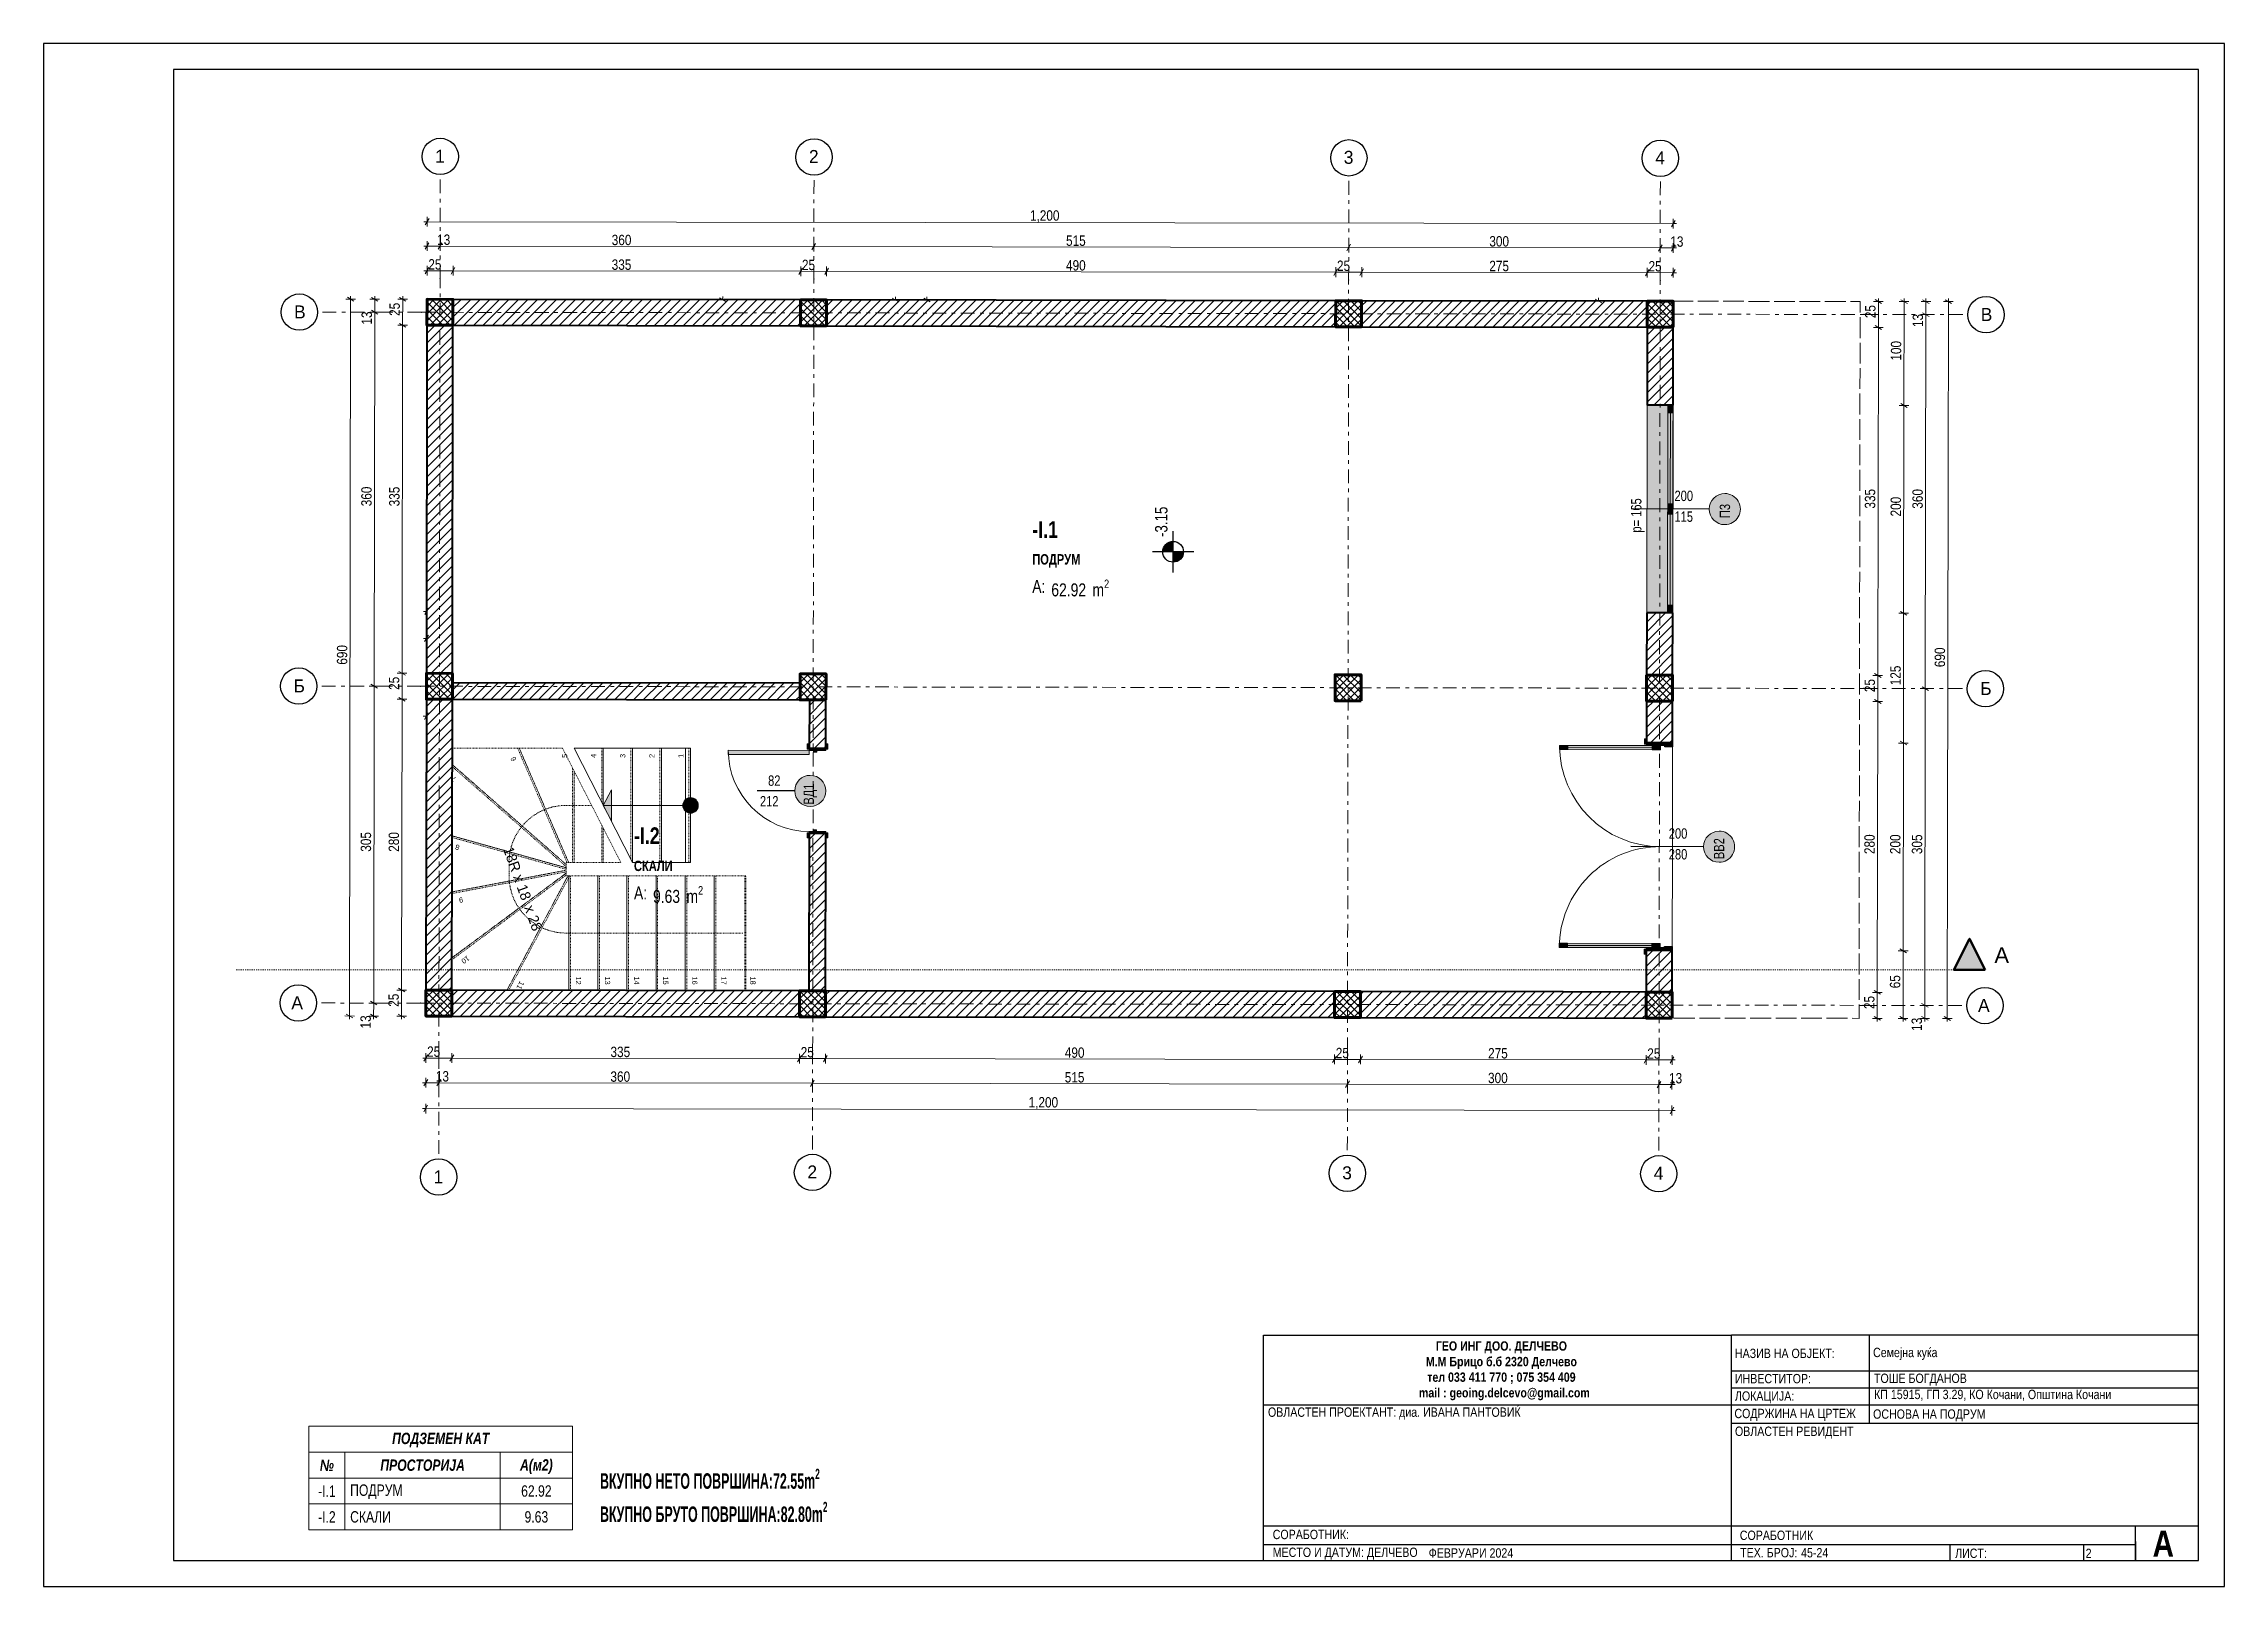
# Model space of a CAD drawing. Extents: x -1929 to 256751, y -18317 to 36108.
# Drawn here: x 78820 to 99820, y 2225 to 17075 of the extents above; entities that cross this region are included whole.
import ezdxf

# ---------------------------------------------------------------- set-up
doc = ezdxf.new("R2010")
doc.units = 0
doc.header["$LTSCALE"] = 5
doc.header["$MEASUREMENT"] = 0
for name, pattern in [('- Двойно прекъснати линии', [1093.611073, 529.166651, -211.666656, 141.111112, -211.666656]), ('- Прекъснати линия', [423.333333, 211.666667, -211.666667]), ('- Скирити линии', [245, 200, -45]), ('Small Dashed', [282.222222, 141.111111, -141.111111])]:
    doc.linetypes.add(name, pattern=pattern)
for name, color, linetype in [('4 _ - Фрагмент - Разрез.2D Elements', 7, 'Continuous'), ('4 _ - Фрагмент - Чертежи.2D Elements', 7, 'Continuous'), ('6 _ - Конструктивни оси.Dimensioning', 7, 'Continuous'), ('6 _ - Размери - Нива.Dimensioning', 7, 'Continuous'), ('7 _ - Основни елементи.2D Elements', 7, 'Continuous'), ('A-Text', 7, 'Continuous'), ('Marker - Section', 7, 'Continuous'), ('Model Unit - Zone', 7, 'Continuous'), ('Structural - Bearing', 7, 'Continuous'), ('Structural - Stair & Railing', 7, 'Continuous')]:
    doc.layers.add(name, color=color, linetype=linetype)
doc.layers.add('6 _ - Размери - Основни.Dimensioning', color=7, linetype='Continuous', true_color=0x7a7a7a)
doc.styles.add('GENERATED_STYLE_3', font='GOTHIC.TTF')
doc.styles.add('GENERATED_STYLE_4', font='arial.ttf')
doc.styles.add('GENERATED_STYLE_5', font='arialbd.ttf')
doc.styles.add('GENERATED_STYLE_6', font='Cambria Math.ttf')
pattern_1 = [(45, (25646.56, 9723.076), (-45.961934, 45.961934), [])]
pattern_2 = [(45, (25646.56, 9723.076), (-35.355335, 35.355335), []), (135, (25646.56, 9723.076), (35.355335, 35.355335), [])]

msp = doc.modelspace()

# ---------------------------------------------------------------- texts
at = {"linetype": 'Continuous', "lineweight": 13, "char_height": 109.578}
for s, insert, attachment_point, style in [('\\A1;{\\W0.800000x;\\pqc;\\fCentury Gothic|b1|i1|c0|p34;ПОДЗЕМЕН КАТ}', (82644, 3633.7), 5, 'GENERATED_STYLE_5'), ('\\A1;{\\W0.800000x;\\pqc;\\fCentury Gothic|b1|i1|c0|p34;№}', (81548.2, 3391.5), 5, 'GENERATED_STYLE_5'), ('\\A1;{\\W0.800000x;\\pqc;\\fCentury Gothic|b1|i1|c0|p34;ПРОСТОРИЈА}', (82469.7, 3391.5), 5, 'GENERATED_STYLE_5'), ('\\A1;{\\W0.800000x;\\pqc;\\fCentury Gothic|b1|i1|c0|p34;А(м2)}', (83565.5, 3377.9), 5, 'GENERATED_STYLE_5'), ('\\A1;{\\W0.800000x;\\pqc;\\fCentury Gothic|b0|i0|c0|p34;-I.1}', (81548.2, 3141.5), 5, 'GENERATED_STYLE_4'), ('\\A1;{\\W0.800000x;\\pql;\\fCentury Gothic|b0|i0|c0|p34;ПОДРУМ}', (81772.4, 3135.6), 4, 'GENERATED_STYLE_4'), ('\\A1;{\\W0.800000x;\\pqc;\\fCentury Gothic|b0|i0|c0|p34;62.92}', (83565.5, 3142.5), 5, 'GENERATED_STYLE_4'), ('\\A1;{\\W0.800000x;\\pqc;\\fCentury Gothic|b0|i0|c0|p34;-I.2}', (81548.2, 2893.8), 5, 'GENERATED_STYLE_4'), ('\\A1;{\\W0.800000x;\\pql;\\fCentury Gothic|b0|i0|c0|p34;СКАЛИ}', (81772.4, 2893.5), 4, 'GENERATED_STYLE_4'), ('\\A1;{\\W0.800000x;\\pqc;\\fCentury Gothic|b0|i0|c0|p34;9.63}', (83565.5, 2893.5), 5, 'GENERATED_STYLE_4')]:
    msp.add_mtext(s, dxfattribs=dict(at, insert=insert, attachment_point=attachment_point, style=style))
at = {"layer": '4 _ - Фрагмент - Разрез.2D Elements', "linetype": 'Continuous', "lineweight": 35, "char_height": 90, "attachment_point": 4, "style": 'GENERATED_STYLE_4'}
for s, insert in [('\\A1;{\\W0.850000x;\\pql;\\fCentury Gothic|b0|i0|c204|p34;ОСНОВА НА П\\fCentury Gothic|b0|i0|c204|p34;ОДРУМ}', (96437.7, 3870.9)), ('\\A1;{\\W0.850000x;\\pql;\\fCentury Gothic|b0|i0|c204|p34;2}', (98484.5, 2543.4))]:
    msp.add_mtext(s, dxfattribs=dict(at, insert=insert))
at = {"layer": '6 _ - Конструктивни оси.Dimensioning', "linetype": 'Continuous', "lineweight": 13, "char_height": 125, "attachment_point": 1, "style": 'GENERATED_STYLE_6'}
for s, insert in [('\\A1;{\\pql;\\pt0;\\fCentury Gothic|b0|i0|c0|p34;1}', (82590.9, 16053.7)), ('\\A1;{\\pql;\\pt0;\\fCentury Gothic|b0|i0|c0|p34;2}', (86190.6, 16051.4)), ('\\A1;{\\pql;\\pt0;\\fCentury Gothic|b0|i0|c0|p34;3}', (91340.5, 16043.4)), ('\\A1;{\\pql;\\pt0;\\fCentury Gothic|b0|i0|c0|p34;4}', (94340.5, 16038.8)), ('\\A1;{\\pql;\\pt0;\\fCentury Gothic|b0|i0|c0|p34;В}', (81232.5, 14555.6)), ('\\A1;{\\pql;\\pt0;\\fCentury Gothic|b0|i0|c0|p34;В}', (97474.6, 14530.5)), ('\\A1;{\\pql;\\pt0;\\fCentury Gothic|b0|i0|c0|p34;Б}', (81227, 10955.6)), ('\\A1;{\\pql;\\pt0;\\fCentury Gothic|b0|i0|c0|p34;Б}', (97469, 10930.6)), ('\\A1;{\\pql;\\pt0;\\fCentury Gothic|b0|i0|c0|p34;А}', (81206.4, 7905.6)), ('\\A1;{\\pql;\\pt0;\\fCentury Gothic|b0|i0|c0|p34;А}', (97448.4, 7880.6)), ('\\A1;{\\pql;\\pt0;\\fCentury Gothic|b0|i0|c0|p34;1}', (82575.8, 6229.8)), ('\\A1;{\\pql;\\pt0;\\fCentury Gothic|b0|i0|c0|p34;2}', (86175.5, 6276.9)), ('\\A1;{\\pql;\\pt0;\\fCentury Gothic|b0|i0|c0|p34;3}', (91325.5, 6268.9)), ('\\A1;{\\pql;\\pt0;\\fCentury Gothic|b0|i0|c0|p34;4}', (94325.5, 6264.3))]:
    msp.add_mtext(s, dxfattribs=dict(at, insert=insert))
at = {"layer": '6 _ - Размери - Нива.Dimensioning', "linetype": 'Continuous', "lineweight": 13, "insert": (89644.4, 12326.1), "char_height": 120, "attachment_point": 7, "rotation": 89.91179, "style": 'GENERATED_STYLE_6'}
msp.add_mtext('\\A1;{\\W0.800000x;\\pql;\\fCentury Gothic|b0|i0|c0|p34;-3.15}', dxfattribs=at)
at = {"layer": '6 _ - Размери - Основни.Dimensioning', "linetype": 'Continuous', "lineweight": 35, "char_height": 100, "attachment_point": 7, "style": 'GENERATED_STYLE_6'}
for s, insert, rotation in [('\\A1;{\\W0.850000x;\\pql;\\fCentury Gothic|b0|i0|c0|p34;1,200}', (88318.3, 15353), 359.91179), ('\\A1;{\\W0.850000x;\\pql;\\fCentury Gothic|b0|i0|c0|p34;13}', (82609.8, 15136.9), 359.91179), ('\\A1;{\\W0.850000x;\\pql;\\fCentury Gothic|b0|i0|c0|p34;360}', (84291, 15134.3), 359.91179), ('\\A1;{\\W0.850000x;\\pql;\\fCentury Gothic|b0|i0|c0|p34;515}', (88666, 15127.6), 359.91179), ('\\A1;{\\W0.850000x;\\pql;\\fCentury Gothic|b0|i0|c0|p34;300}', (92742.1, 15121.3), 359.91179), ('\\A1;{\\W0.850000x;\\pql;\\fCentury Gothic|b0|i0|c0|p34;13}', (94484.8, 15118.6), 359.91179), ('\\A1;{\\W0.850000x;\\pql;\\fCentury Gothic|b0|i0|c0|p34;25}', (82525, 14899.3), 359.91179), ('\\A1;{\\W0.850000x;\\pql;\\fCentury Gothic|b0|i0|c0|p34;335}', (84290.6, 14896.6), 359.91179), ('\\A1;{\\W0.850000x;\\pql;\\fCentury Gothic|b0|i0|c0|p34;25}', (86122.7, 14893.8), 359.91179), ('\\A1;{\\W0.850000x;\\pql;\\fCentury Gothic|b0|i0|c0|p34;490}', (88665.6, 14889.9), 359.91179), ('\\A1;{\\W0.850000x;\\pql;\\fCentury Gothic|b0|i0|c0|p34;25}', (91275, 14885.9), 359.91179), ('\\A1;{\\W0.850000x;\\pql;\\fCentury Gothic|b0|i0|c0|p34;275}', (92741.8, 14883.6), 359.91179), ('\\A1;{\\W0.850000x;\\pql;\\fCentury Gothic|b0|i0|c0|p34;25}', (94275, 14881.3), 359.91179), ('\\A1;{\\W0.850000x;\\pql;\\fCentury Gothic|b0|i0|c0|p34;13}', (81983, 14370.3), 89.91179), ('\\A1;{\\W0.850000x;\\pql;\\fCentury Gothic|b0|i0|c0|p34;25}', (82251.9, 14454.3), 89.91179), ('\\A1;{\\W0.850000x;\\pql;\\fCentury Gothic|b0|i0|c0|p34;25}', (96462.3, 14432.5), 89.91179), ('\\A1;{\\W0.850000x;\\pql;\\fCentury Gothic|b0|i0|c0|p34;13}', (96919.7, 14347.3), 89.91179), ('\\A1;{\\W0.850000x;\\pql;\\fCentury Gothic|b0|i0|c0|p34;100}', (96709.8, 14023.9), 89.91179), ('\\A1;{\\W0.850000x;\\pql;\\fCentury Gothic|b0|i0|c0|p34;360}', (81980.3, 12621.5), 89.91179), ('\\A1;{\\W0.850000x;\\pql;\\fCentury Gothic|b0|i0|c0|p34;335}', (82249.1, 12621.1), 89.91179), ('\\A1;{\\W0.850000x;\\pql;\\fCentury Gothic|b0|i0|c0|p34;335}', (96459.5, 12599.3), 89.91179), ('\\A1;{\\W0.850000x;\\pql;\\fCentury Gothic|b0|i0|c0|p34;200}', (96707.4, 12523.9), 89.91179), ('\\A1;{\\W0.850000x;\\pql;\\fCentury Gothic|b0|i0|c0|p34;360}', (96917, 12598.6), 89.91179), ('\\A1;{\\W0.850000x;\\pql;\\fCentury Gothic|b0|i0|c0|p34;690}', (81745.8, 11096.9), 89.91179), ('\\A1;{\\W0.850000x;\\pql;\\fCentury Gothic|b0|i0|c0|p34;690}', (97131.6, 11073.2), 89.91179), ('\\A1;{\\W0.850000x;\\pql;\\fCentury Gothic|b0|i0|c0|p34;25}', (82246.4, 10854.3), 89.91179), ('\\A1;{\\W0.850000x;\\pql;\\fCentury Gothic|b0|i0|c0|p34;25}', (96456.8, 10832.5), 89.91179), ('\\A1;{\\W0.850000x;\\pql;\\fCentury Gothic|b0|i0|c0|p34;125}', (96704.9, 10898.9), 89.91179), ('\\A1;{\\W0.850000x;\\pql;\\fCentury Gothic|b0|i0|c0|p34;305}', (81975.1, 9296.6), 89.91179), ('\\A1;{\\W0.850000x;\\pql;\\fCentury Gothic|b0|i0|c0|p34;280}', (82244, 9296.1), 89.91179), ('\\A1;{\\W0.850000x;\\pql;\\fCentury Gothic|b0|i0|c0|p34;280}', (96454.4, 9274.3), 89.91179), ('\\A1;{\\W0.850000x;\\pql;\\fCentury Gothic|b0|i0|c0|p34;200}', (96702.4, 9273.9), 89.91179), ('\\A1;{\\W0.850000x;\\pql;\\fCentury Gothic|b0|i0|c0|p34;305}', (96911.9, 9273.6), 89.91179), ('\\A1;{\\W0.850000x;\\pql;\\fCentury Gothic|b0|i0|c0|p34;65}', (96700.5, 7982.1), 89.91179), ('\\A1;{\\W0.850000x;\\pql;\\fCentury Gothic|b0|i0|c0|p34;25}', (82241.7, 7804.3), 89.91179), ('\\A1;{\\W0.850000x;\\pql;\\fCentury Gothic|b0|i0|c0|p34;25}', (96452.1, 7782.5), 89.91179), ('\\A1;{\\W0.850000x;\\pql;\\fCentury Gothic|b0|i0|c0|p34;13}', (81972.5, 7595.3), 89.91179), ('\\A1;{\\W0.850000x;\\pql;\\fCentury Gothic|b0|i0|c0|p34;13}', (96909.3, 7572.3), 89.91179), ('\\A1;{\\W0.850000x;\\pql;\\fCentury Gothic|b0|i0|c0|p34;25}', (82513.3, 7321.3), 359.91179), ('\\A1;{\\W0.850000x;\\pql;\\fCentury Gothic|b0|i0|c0|p34;335}', (84279, 7318.6), 359.91179), ('\\A1;{\\W0.850000x;\\pql;\\fCentury Gothic|b0|i0|c0|p34;25}', (86111, 7315.7), 359.91179), ('\\A1;{\\W0.850000x;\\pql;\\fCentury Gothic|b0|i0|c0|p34;490}', (88654, 7311.8), 359.91179), ('\\A1;{\\W0.850000x;\\pql;\\fCentury Gothic|b0|i0|c0|p34;25}', (91263.3, 7307.8), 359.91179), ('\\A1;{\\W0.850000x;\\pql;\\fCentury Gothic|b0|i0|c0|p34;275}', (92730.1, 7305.5), 359.91179), ('\\A1;{\\W0.850000x;\\pql;\\fCentury Gothic|b0|i0|c0|p34;25}', (94263.3, 7303.2), 359.91179), ('\\A1;{\\W0.850000x;\\pql;\\fCentury Gothic|b0|i0|c0|p34;13}', (82597.4, 7083.6), 359.91179), ('\\A1;{\\W0.850000x;\\pql;\\fCentury Gothic|b0|i0|c0|p34;360}', (84278.6, 7081), 359.91179), ('\\A1;{\\W0.850000x;\\pql;\\fCentury Gothic|b0|i0|c0|p34;515}', (88653.6, 7074.3), 359.91179), ('\\A1;{\\W0.850000x;\\pql;\\fCentury Gothic|b0|i0|c0|p34;300}', (92729.7, 7068), 359.91179), ('\\A1;{\\W0.850000x;\\pql;\\fCentury Gothic|b0|i0|c0|p34;13}', (94472.4, 7065.3), 359.91179), ('\\A1;{\\W0.850000x;\\pql;\\fCentury Gothic|b0|i0|c0|p34;1,200}', (88305.1, 6816.6), 359.91179)]:
    msp.add_mtext(s, dxfattribs=dict(at, insert=insert, rotation=rotation))
at = {"layer": 'A-Text', "linetype": 'Continuous', "lineweight": 25, "char_height": 149.425, "attachment_point": 7, "style": 'GENERATED_STYLE_6'}
for s, insert in [('\\A1;{\\W0.600000x;\\pql;\\fCentury Gothic|b1|i0|c0|p34;ВКУПНО НЕТО ПОВРШИНА:\\fCentury Gothic|b1|i0|c0|p34;72.55\\fCentury Gothic|b1|i0|c0|p34;m\\fCentury Gothic|b1|i0|c0|p34;\\A1{\\H.66x;\\S2^  ;}}', (84178.3, 3120.9)), ('\\A1;{\\W0.600000x;\\pql;\\fCentury Gothic|b1|i0|c0|p34;ВКУПНО БРУТО ПОВРШИНА:\\fCentury Gothic|b1|i0|c0|p34;82.80\\fCentury Gothic|b1|i0|c0|p34;m\\fCentury Gothic|b1|i0|c0|p34;\\A1{\\H.66x;\\S2^  ;}}', (84178.3, 2801.8))]:
    msp.add_mtext(s, dxfattribs=dict(at, insert=insert))
at = {"layer": 'Marker - Section', "linetype": 'Continuous', "lineweight": 50, "insert": (97606.4, 8227.2), "char_height": 150, "attachment_point": 7, "style": 'GENERATED_STYLE_3'}
msp.add_mtext('\\A1;{\\pql;\\pt0;\\fArial|b0|i0|c0|p34;А}', dxfattribs=at)
at = {"layer": 'Model Unit - Zone', "linetype": 'Continuous', "lineweight": 13, "attachment_point": 1}
for s, insert, char_height, style in [('\\A1;{\\W0.800000x;\\pql;\\pt0;\\fCentury Gothic|b1|i0|c204|p34;-I.1}', (88340.8, 12478), 160, 'GENERATED_STYLE_5'), ('\\A1;{\\W0.800000x;\\pql;\\pt0;\\fCentury Gothic|b0|i0|c204|p34;A: }', (88340.8, 11913.3), 125, 'GENERATED_STYLE_4'), ('\\A1;{\\W0.800000x;\\pql;\\pt0,100;\\fCentury Gothic|b0|i0|c204|p34;62.92\\fCentury Gothic|b0|i0|c204|p34;\\A1{\\H.66x;\\S^  ;}\\fCentury Gothic|b0|i0|c204|p34; m\\fCentury Gothic|b0|i0|c204|p34;\\A1{\\H.66x;\\S2^  ;}}', (88524.4, 11916.5), 125, 'GENERATED_STYLE_4'), ('\\A1;{\\W0.800000x;\\pql;\\pt0;\\fCentury Gothic|b1|i0|c204|p34;-I.2}', (84505.4, 9531.5), 160, 'GENERATED_STYLE_5'), ('\\A1;{\\W0.800000x;\\pql;\\pt0;\\fCentury Gothic|b0|i0|c204|p34;A: }', (84505.4, 8962.7), 125, 'GENERATED_STYLE_4'), ('\\A1;{\\W0.800000x;\\pql;\\pt0,100;\\fCentury Gothic|b0|i0|c204|p34;9.63\\fCentury Gothic|b0|i0|c204|p34;\\A1{\\H.66x;\\S^  ;}\\fCentury Gothic|b0|i0|c204|p34; m\\fCentury Gothic|b0|i0|c204|p34;\\A1{\\H.66x;\\S2^  ;}}', (84689, 8965.9), 125, 'GENERATED_STYLE_4')]:
    msp.add_mtext(s, dxfattribs=dict(at, insert=insert, char_height=char_height, style=style))
at = {"layer": 'Model Unit - Zone', "linetype": 'Continuous', "lineweight": 35, "char_height": 100, "attachment_point": 1, "style": 'GENERATED_STYLE_5'}
for s, insert in [('\\A1;{\\W0.800000x;\\pql;\\pt0;\\fCentury Gothic|b1|i0|c204|p34;ПОДРУМ}', (88340.8, 12161.3)), ('\\A1;{\\W0.800000x;\\pql;\\pt0;\\fCentury Gothic|b1|i0|c204|p34;СКАЛИ}', (84505.4, 9210.7))]:
    msp.add_mtext(s, dxfattribs=dict(at, insert=insert))
at = {"layer": 'Structural - Bearing', "linetype": 'Continuous', "lineweight": 25, "char_height": 100, "attachment_point": 7}
for s, insert, rotation, style in [('\\A1;{\\W0.800000x;\\pql;\\pt0;\\fCentury Gothic|b0|i0|c0|p34;p= 165\\fCentury Gothic|b0|i0|c0|p34;\\A1{\\H.66x;\\S^  ;}\\fCentury Gothic|b0|i0|c0|p34;\\fCentury Gothic|b0|i0|c0|p34;}', (94236.6, 12368.6), 89.91179, 'GENERATED_STYLE_6'), ('\\A1;{\\W0.800000x;\\pql;\\pt0;\\fCentury Gothic|b0|i0|c0|p34;200\\fCentury Gothic|b0|i0|c0|p34;\\A1{\\H.66x;\\S^  ;}\\fCentury Gothic|b0|i0|c0|p34;\\fCentury Gothic|b0|i0|c0|p34;}', (94525.2, 12643.3), 359.91179, 'GENERATED_STYLE_6'), ('\\A1;{\\W0.800000x;\\pql;\\pt0;\\fCentury Gothic|b0|i0|c0|p34;П3\\fCentury Gothic|b0|i0|c0|p34;\\fCentury Gothic|b0|i0|c0|p34;\\fCentury Gothic|b0|i0|c0|p34;}', (95061.9, 12508), 89.91179, 'GENERATED_STYLE_6'), ('\\A1;{\\W0.800000x;\\pql;\\pt0;\\fCentury Gothic|b0|i0|c0|p34;115\\fCentury Gothic|b0|i0|c0|p34;\\A1{\\H.66x;\\S^  ;}\\fCentury Gothic|b0|i0|c0|p34;\\fCentury Gothic|b0|i0|c0|p34;}', (94524.9, 12443.3), 359.91179, 'GENERATED_STYLE_6'), ('\\A1;{\\W0.800000x;\\pql;\\pt100;\\fCentury Gothic|b0|i0|c204|p34;82}', (85796.9, 9930.1), 359.91179, 'GENERATED_STYLE_4'), ('\\A1;{\\W0.800000x;\\pql;\\pt100;\\fCentury Gothic|b0|i0|c204|p34;ВД1}', (86268, 9749.7), 89.91179, 'GENERATED_STYLE_4'), ('\\A1;{\\W0.800000x;\\pql;\\pt100;\\fCentury Gothic|b0|i0|c204|p34;212}', (85718.4, 9732.8), 359.91179, 'GENERATED_STYLE_4'), ('\\A1;{\\W0.800000x;\\pql;\\pt0;\\fCentury Gothic|b0|i0|c0|p34;200\\fCentury Gothic|b0|i0|c0|p34;\\A1{\\H.66x;\\S^  ;}\\fCentury Gothic|b0|i0|c0|p34;\\fCentury Gothic|b0|i0|c0|p34;}', (94470.2, 9393.4), 359.91179, 'GENERATED_STYLE_6'), ('\\A1;{\\W0.800000x;\\pql;\\pt0;\\fCentury Gothic|b0|i0|c0|p34;280\\fCentury Gothic|b0|i0|c0|p34;\\A1{\\H.66x;\\S^  ;}\\fCentury Gothic|b0|i0|c0|p34;\\fCentury Gothic|b0|i0|c0|p34;}', (94469.9, 9193.4), 359.91179, 'GENERATED_STYLE_6'), ('\\A1;{\\W0.800000x;\\pql;\\pt0;\\fCentury Gothic|b0|i0|c0|p34;ВВ2\\fCentury Gothic|b0|i0|c0|p34;\\fCentury Gothic|b0|i0|c0|p34;\\fCentury Gothic|b0|i0|c0|p34;}', (95004.3, 9225.1), 89.91179, 'GENERATED_STYLE_6')]:
    msp.add_mtext(s, dxfattribs=dict(at, insert=insert, rotation=rotation, style=style))
at = {"layer": 'Structural - Stair & Railing', "linetype": 'Continuous', "lineweight": 20}
for s, insert, char_height, attachment_point, rotation, style in [('\\A1;{\\pql;\\fArial|b0|i0|c0|p34;6}', (83352.5, 10172.3), 50, 4, 113.35871, 'GENERATED_STYLE_3'), ('\\A1;{\\pql;\\fArial|b0|i0|c0|p34;5}', (83837.6, 10199.9), 50, 4, 90, 'GENERATED_STYLE_3'), ('\\A1;{\\pql;\\fArial|b0|i0|c0|p34;4}', (84117.2, 10199.9), 50, 4, 90, 'GENERATED_STYLE_3'), ('\\A1;{\\pql;\\fArial|b0|i0|c0|p34;3}', (84397.6, 10199.9), 50, 4, 90, 'GENERATED_STYLE_3'), ('\\A1;{\\pql;\\fArial|b0|i0|c0|p34;2}', (84677.2, 10199.9), 50, 4, 90, 'GENERATED_STYLE_3'), ('\\A1;{\\pql;\\fArial|b0|i0|c0|p34;1}', (84957.2, 10199.9), 50, 4, 90, 'GENERATED_STYLE_3'), ('\\A1;{\\pql;\\fArial|b0|i0|c0|p34;7}', (82784.6, 9986.6), 50, 4, 138.75032, 'GENERATED_STYLE_3'), ('\\A1;{\\pql;\\fArial|b0|i0|c0|p34;8}', (82823.1, 9334.3), 50, 4, 164.39472, 'GENERATED_STYLE_3'), ('\\A1;{\\pqc;\\pt0,7100;\\fCentury Gothic|b0|i0|c0|p34;18R x \\fCentury Gothic|b0|i0|c0|p34;18\\fCentury Gothic|b0|i0|c0|p34;\\A1{\\H.66x;\\S^  ;}\\fCentury Gothic|b0|i0|c0|p34;\\fCentury Gothic|b0|i0|c0|p34; x \\fCentury Gothic|b0|i0|c0|p34;28\\fCentury Gothic|b0|i0|c0|p34;\\A1{\\H.66x;\\S^  ;}\\fCentury Gothic|b0|i0|c0|p34;\\fCentury Gothic|b0|i0|c0|p34;\\fCentury Gothic|b0|i0|c0|p34;\\fCentury Gothic|b0|i0|c0|p34;\\A1{\\H.66x;\\S^  ;}\\fCentury Gothic|b0|i0|c0|p34;}', (83368.3, 8890.2), 100, 8, 289.74979, 'GENERATED_STYLE_6'), ('\\A1;{\\pql;\\fArial|b0|i0|c0|p34;9}', (82859.1, 8835.7), 50, 4, 190.7612, 'GENERATED_STYLE_3'), ('\\A1;{\\pqc;\\pt0,7100;\\fCentury Gothic|b0|i0|c0|p34;\\fCentury Gothic|b0|i0|c0|p34;\\fCentury Gothic|b0|i0|c0|p34;\\A1{\\H.66x;\\S^  ;}\\fCentury Gothic|b0|i0|c0|p34;\\fCentury Gothic|b0|i0|c0|p34;\\fCentury Gothic|b0|i0|c0|p34;\\fCentury Gothic|b0|i0|c0|p34;\\A1{\\H.66x;\\S^  ;}\\fCentury Gothic|b0|i0|c0|p34;\\fCentury Gothic|b0|i0|c0|p34;\\fCentury Gothic|b0|i0|c0|p34;\\fCentury Gothic|b0|i0|c0|p34;\\A1{\\H.66x;\\S^  ;}\\fCentury Gothic|b0|i0|c0|p34;}', (83334.7, 8878.1), 100, 2, 289.74979, 'GENERATED_STYLE_6'), ('\\A1;{\\pql;\\fArial|b0|i0|c0|p34;10}', (82914.4, 8280.5), 50, 4, 216.52403, 'GENERATED_STYLE_3'), ('\\A1;{\\pql;\\fArial|b0|i0|c0|p34;11}', (83431.1, 8044.9), 50, 4, 241.91419, 'GENERATED_STYLE_3'), ('\\A1;{\\pql;\\fArial|b0|i0|c0|p34;12}', (83970.9, 8094.9), 50, 4, 270, 'GENERATED_STYLE_3'), ('\\A1;{\\pql;\\fArial|b0|i0|c0|p34;13}', (84250.4, 8094.9), 50, 4, 270, 'GENERATED_STYLE_3'), ('\\A1;{\\pql;\\fArial|b0|i0|c0|p34;14}', (84530.9, 8094.9), 50, 4, 270, 'GENERATED_STYLE_3'), ('\\A1;{\\pql;\\fArial|b0|i0|c0|p34;15}', (84810.5, 8094.9), 50, 4, 270, 'GENERATED_STYLE_3'), ('\\A1;{\\pql;\\fArial|b0|i0|c0|p34;16}', (85090.5, 8094.9), 50, 4, 270, 'GENERATED_STYLE_3'), ('\\A1;{\\pql;\\fArial|b0|i0|c0|p34;17}', (85370.9, 8094.9), 50, 4, 270, 'GENERATED_STYLE_3'), ('\\A1;{\\pql;\\fArial|b0|i0|c0|p34;18}', (85650.5, 8094.9), 50, 4, 270, 'GENERATED_STYLE_3')]:
    msp.add_mtext(s, dxfattribs=dict(at, insert=insert, char_height=char_height, attachment_point=attachment_point, rotation=rotation, style=style))

# ---------------------------------------------------------------- blocks, each defined once
blk = doc.blocks.new('ANTETKA')
at = {"layer": '4 _ - Фрагмент - Чертежи.2D Elements', "linetype": 'Continuous', "lineweight": 25, "ltscale": 0.01}
for p, q in [((76355, 4608), (71861, 4608)), ((71861, 2441), (71861, 4608)), ((71861, 3762), (76355, 3762)), ((73965, 2593), (73965, 2441)), ((75252, 2593), (75252, 2441))]:
    blk.add_line(p, q, dxfattribs=at)
at = {"layer": '4 _ - Фрагмент - Чертежи.2D Elements', "linetype": 'Continuous', "lineweight": 25, "ltscale": 0.01, "flags": 128}
for points in [[(67355, 4608), (71861, 4608)], [(67355, 2441), (67355, 4608), (71861, 4608)], [(73189, 4608), (73189, 3762)], [(71861, 4267), (76355, 4267)], [(71861, 4102), (76355, 4102)], [(67355, 3937), (71861, 3937)], [(71861, 3937), (76355, 3937)], [(67355, 2773), (76355, 2773)], [(75752, 2623), (75752, 2441), (75752, 2773)], [(67355, 2593), (75752, 2593)], [(67355, 2441), (76355, 2441)]]:
    blk.add_lwpolyline(points, dxfattribs=at)
at = {"layer": '4 _ - Фрагмент - Разрез.2D Elements', "linetype": 'Continuous', "lineweight": 35}
for s, insert, char_height, attachment_point, style in [('\\A1;\\pxqc;{\\fCentury Gothic|b1|i0|c204|p34;\\W0.85;ГЕО ИНГ ДОО. ДЕЛЧЕВО\\PМ.М Брицо б.б 2320 Делчево \\Pтел 033 411 770 ; 075 354 409 \\P  mail : geoing.delcevo@gmail.com}', (69646, 4266), 90, 5, 'GENERATED_STYLE_5'), ('\\A1;{\\W0.850000x;\\pql;\\fCentury Gothic|b0|i0|c204|p34;НАЗИВ НА ОБЈЕКТ:}', (71895, 4433), 90, 4, 'GENERATED_STYLE_4'), ('\\A1;{\\W0.850000x;\\pql;\\fCentury Gothic|b0|i0|c204|p34;Семејна куќа}', (73225, 4429), 90, 4, 'GENERATED_STYLE_4'), ('\\A1;{\\W0.850000x;\\pql;\\fCentury Gothic|b0|i0|c204|p34;ИНВЕСТИТОР:}', (71895, 4190), 90, 4, 'GENERATED_STYLE_4'), ('\\A1;{\\W0.850000x;\\pql;\\fCentury Gothic|b0|i0|c204|p34;ТОШЕ БОГДАНОВ}', (73234, 4181), 90, 4, 'GENERATED_STYLE_4'), ('\\A1;{\\W0.850000x;\\pql;\\fCentury Gothic|b0|i0|c204|p34;ЛОКАЦИЈА:}', (71895, 4010), 90, 4, 'GENERATED_STYLE_4'), ('\\A1;{\\W0.850000x;\\pql;\\fCentury Gothic|b0|i0|c204|p34;КП 15915, ГП 3.29, КО Кочани, Општина Кочани\\P\\pql;\\fCentury Gothic|b0|i0|c204|p34;}', (73235, 4030), 90, 4, 'GENERATED_STYLE_4'), ('\\A1;{\\W0.850000x;\\pql;\\fCentury Gothic|b0|i0|c204|p34;ОВЛАСТЕН ПРОЕКТАНТ: д\\fCentury Gothic|b0|i0|c204|p34;иа\\fCentury Gothic|b0|i0|c204|p34;. ИВАНА ПАНТОВИЌ}', (67398, 3855), 90, 4, 'GENERATED_STYLE_4'), ('\\A1;{\\W0.850000x;\\pql;\\fCentury Gothic|b0|i0|c204|p34;СОДРЖИНА НА ЦРТЕЖ}', (71890, 3842), 90, 4, 'GENERATED_STYLE_4'), ('\\A1;{\\W0.850000x;\\pql;\\fCentury Gothic|b0|i0|c204|p34;ОВЛАСТЕН РЕВИДЕНТ\\P\\pqc;\\fCentury Gothic|b0|i0|c204|p34;}', (71895, 3671), 90, 4, 'GENERATED_STYLE_4'), ('\\A1;{\\W0.850000x;\\pql;\\fCentury Gothic|b0|i0|c204|p34;СОРАБОТНИК:}', (67444, 2690), 90, 4, 'GENERATED_STYLE_4'), ('\\A1;{\\W0.850000x;\\pql;\\fCentury Gothic|b0|i0|c204|p34;МЕСТО И ДАТУМ: ДЕЛЧЕВО}', (67444, 2506), 90, 4, 'GENERATED_STYLE_4'), ('\\A1;{\\W0.850000x;\\pql;\\fCentury Gothic|b0|i0|c204|p34;ФЕВРУАРИ 2024\\P\\pql;\\fCentury Gothic|b0|i0|c204|p34;}', (68946, 2512), 90, 4, 'GENERATED_STYLE_4'), ('\\A1;{\\W0.850000x;\\pql;\\fCentury Gothic|b0|i0|c204|p34;СОРАБОТНИК}', (71942, 2682), 90, 4, 'GENERATED_STYLE_4'), ('\\A1;{\\W0.850000x;\\pql;\\fCentury Gothic|b0|i0|c204|p34;ТЕХ. БРОЈ: }', (71945, 2515), 90, 4, 'GENERATED_STYLE_4'), ('\\A1;{\\W0.850000x;\\pql;\\fCentury Gothic|b0|i0|c204|p34;45-24\\P\\pql;\\fCentury Gothic|b0|i0|c204|p34;}', (72532, 2514), 90, 4, 'GENERATED_STYLE_4'), ('\\A1;{\\W0.850000x;\\pql;\\fCentury Gothic|b0|i0|c204|p34;ЛИСТ: }', (74015, 2509), 90, 4, 'GENERATED_STYLE_4'), ('\\A1;{\\W0.850000x;\\pql;\\fCentury Gothic|b1|i0|c204|p34;А}', (75917, 2603), 250, 4, 'GENERATED_STYLE_5')]:
    blk.add_mtext(s, dxfattribs=dict(at, insert=insert, char_height=char_height, attachment_point=attachment_point, style=style))

# ---------------------------------------------------------------- hatches: boundary and pattern name
at = {"layer": '6 _ - Размери - Нива.Dimensioning', "linetype": 'Continuous', "lineweight": 50}
for points in [[(89697.3, 12183.7), (89697.5, 12283.7), (89659.2, 12276.2), (89626.7, 12254.5), (89605, 12222.1), (89597.3, 12183.9)], [(89697.3, 12183.7), (89697.2, 12083.7), (89735.4, 12091.3), (89767.9, 12112.9), (89789.6, 12145.3), (89797.3, 12183.6)]]:
    msp.add_hatch(color=256, dxfattribs=at).paths.add_polyline_path(points)
at = {"layer": 'Marker - Section', "linetype": 'Continuous', "lineweight": 50}
msp.add_hatch(color=256, dxfattribs=at).paths.add_polyline_path([(97516.4, 8158.6), (97366.4, 8458.6), (97216.4, 8158.6)])
at = {"layer": 'Structural - Bearing', "linetype": 'Continuous', "lineweight": 13}
h = msp.add_hatch(dxfattribs=at)
h.set_pattern_fill('1_БЕТОН_СГЛОБЯЕМИ_ЕЛЕМЕН_E7', color=256, scale=0.5, style=0, pattern_type=2)
h.set_pattern_definition(pattern_2)
h.paths.add_polyline_path([(82762.2, 14364), (82762.6, 14614), (82512.6, 14614.4), (82512.2, 14364.4)])
at = {"layer": 'Structural - Bearing', "linetype": 'Continuous', "lineweight": 15}
h = msp.add_hatch(dxfattribs=at)
h.set_pattern_fill('COMMON_BRICK_0001', color=256, scale=0.5, style=0, pattern_type=2)
h.set_pattern_definition(pattern_1)
h.paths.add_polyline_path([(82762.6, 14614), (82762.2, 14364), (86109.9, 14358.8), (86110.3, 14608.8)])
at = {"layer": 'Structural - Bearing', "linetype": 'Continuous', "lineweight": 13}
h = msp.add_hatch(dxfattribs=at)
h.set_pattern_fill('1_БЕТОН_СГЛОБЯЕМИ_ЕЛЕМЕН_E7', color=256, scale=0.5, style=0, pattern_type=2)
h.set_pattern_definition(pattern_2)
h.paths.add_polyline_path([(86359.9, 14358.4), (86360.3, 14608.4), (86110.3, 14608.8), (86109.9, 14358.8)])
at = {"layer": 'Structural - Bearing', "linetype": 'Continuous', "lineweight": 15}
h = msp.add_hatch(dxfattribs=at)
h.set_pattern_fill('COMMON_BRICK_0001', color=256, scale=0.5, style=0, pattern_type=2)
h.set_pattern_definition(pattern_1)
h.paths.add_polyline_path([(86360.3, 14608.4), (86359.9, 14358.4), (91262.2, 14350.9), (91262.6, 14600.9)])
at = {"layer": 'Structural - Bearing', "linetype": 'Continuous', "lineweight": 13}
h = msp.add_hatch(dxfattribs=at)
h.set_pattern_fill('1_БЕТОН_СГЛОБЯЕМИ_ЕЛЕМЕН_E7', color=256, scale=0.5, style=0, pattern_type=2)
h.set_pattern_definition(pattern_2)
h.paths.add_polyline_path([(91512.2, 14350.5), (91512.6, 14600.5), (91262.6, 14600.9), (91262.2, 14350.9)])
at = {"layer": 'Structural - Bearing', "linetype": 'Continuous', "lineweight": 15}
h = msp.add_hatch(dxfattribs=at)
h.set_pattern_fill('COMMON_BRICK_0001', color=256, scale=0.5, style=0, pattern_type=2)
h.set_pattern_definition(pattern_1)
h.paths.add_polyline_path([(91512.6, 14600.5), (91512.2, 14350.5), (94262.2, 14346.3), (94262.6, 14596.3)])
at = {"layer": 'Structural - Bearing', "linetype": 'Continuous', "lineweight": 13}
h = msp.add_hatch(dxfattribs=at)
h.set_pattern_fill('1_БЕТОН_СГЛОБЯЕМИ_ЕЛЕМЕН_E7', color=256, scale=0.5, style=0, pattern_type=2)
h.set_pattern_definition(pattern_2)
h.paths.add_polyline_path([(94512.2, 14345.9), (94512.6, 14595.9), (94262.6, 14596.3), (94262.2, 14346.3)])
at = {"layer": 'Structural - Bearing', "linetype": 'Continuous', "lineweight": 15}
h = msp.add_hatch(dxfattribs=at)
h.set_pattern_fill('COMMON_BRICK_0001', color=256, scale=0.5, style=0, pattern_type=2)
h.set_pattern_definition(pattern_1)
h.paths.add_polyline_path([(82507.1, 11014.4), (82757.1, 11014), (82762.2, 14364), (82512.2, 14364.4)])
h = msp.add_hatch(dxfattribs=at)
h.set_pattern_fill('COMMON_BRICK_0001', color=256, scale=0.5, style=0, pattern_type=2)
h.set_pattern_definition(pattern_1)
h.paths.add_polyline_path([(94261, 13596.3), (94511, 13595.9), (94512.2, 14345.9), (94262.2, 14346.3)])
at = {"layer": 'Structural - Bearing', "linetype": 'Continuous', "lineweight": 0, "true_color": 0xdedede}
for points in [[(94511, 13595.9), (94261, 13596.3), (94258, 11596.3), (94508, 11595.9)], [(94509.6, 12645.9), (94510.9, 13520.9), (94460.9, 13521), (94459.6, 12646)], [(94461, 13596), (94460.9, 13521), (94510.9, 13520.9), (94511, 13595.9)], [(94509.5, 12595.9), (94509.6, 12645.9), (94459.6, 12646), (94459.5, 12596)], [(95009.3, 12445.1, 1), (95009.7, 12745.1, 1)], [(94508.1, 11670.9), (94509.4, 12545.9), (94459.4, 12546), (94458.1, 11671)], [(94459.5, 12596), (94459.4, 12546), (94509.4, 12545.9), (94509.5, 12595.9)], [(94508, 11595.9), (94508.1, 11670.9), (94458.1, 11671), (94458, 11596)], [(86193.6, 10284), (86193.7, 10334), (86174.7, 10334.1), (86174.6, 10284.1)], [(86353.7, 10291.8), (86193.7, 10292), (86193.6, 10272), (86353.6, 10271.8)], [(86372.6, 10283.8), (86372.7, 10333.8), (86353.7, 10333.8), (86353.6, 10283.8)], [(93419, 10319.6), (93418.9, 10279.6), (93498.9, 10279.4), (93499, 10319.4)], [(93499, 10299.4), (93498.9, 10279.4), (94310.9, 10278.2), (94311, 10298.2)], [(93499, 10319.4), (93499, 10299.4), (94311, 10298.2), (94311, 10318.2)], [(94237, 10333.3), (94256, 10333.3), (94256.1, 10383.3), (94237.1, 10383.3)], [(94391, 10321.1), (94391, 10346.1), (94256, 10346.3), (94256, 10321.3)], [(94390.9, 10278.1), (94391, 10318.1), (94311, 10318.2), (94310.9, 10278.2)], [(94506, 10305.9), (94506, 10345.9), (94391, 10346.1), (94391, 10318.1), (94431, 10318), (94431, 10306)], [(85413.6, 10273.2), (85413.6, 10233.2), (86193.6, 10232), (86193.6, 10272)], [(86233.6, 10272), (86233.6, 10256), (86265.6, 10255.9), (86265.6, 10271.9)], [(86202.8, 9732, 1), (86203.3, 10032, 1)], [(86173.4, 9480.1), (86173.3, 9430.1), (86192.3, 9430), (86192.4, 9480)], [(86352.4, 9491.8), (86192.4, 9492), (86192.4, 9472), (86352.4, 9471.8)], [(86264.4, 9491.9), (86264.4, 9507.9), (86232.4, 9508), (86232.4, 9492)], [(86352.4, 9479.8), (86352.3, 9429.8), (86371.3, 9429.8), (86371.4, 9479.8)], [(94954.3, 9195.2, 1), (94954.7, 9495.2, 1)], [(93416, 8375.6), (93496, 8375.5), (93496.1, 8415.5), (93416.1, 8415.6)], [(93496, 8395.5), (94308, 8394.2), (94308.1, 8414.2), (93496.1, 8415.5)], [(94388.1, 8414.1), (94308.1, 8414.2), (94308, 8374.2), (94388, 8374.1)], [(93496, 8375.5), (94308, 8374.2), (94308, 8394.2), (93496, 8395.5)], [(94253, 8359.3), (94234, 8359.3), (94233.9, 8309.3), (94252.9, 8309.3)], [(94388, 8346.1), (94388, 8371.1), (94253, 8371.3), (94253, 8346.3)], [(94503, 8345.9), (94503, 8385.9), (94428, 8386), (94428, 8374), (94388, 8374.1), (94388, 8346.1)]]:
    msp.add_hatch(color=254, dxfattribs=at).paths.add_polyline_path(points)
at = {"layer": 'Structural - Bearing', "linetype": 'Continuous', "lineweight": 15}
h = msp.add_hatch(dxfattribs=at)
h.set_pattern_fill('COMMON_BRICK_0001', color=256, scale=0.5, style=0, pattern_type=2)
h.set_pattern_definition(pattern_1)
h.paths.add_polyline_path([(94257, 10996.3), (94507, 10995.9), (94508, 11595.9), (94258, 11596.3)])
at = {"layer": 'Structural - Bearing', "linetype": 'Continuous', "lineweight": 13}
h = msp.add_hatch(dxfattribs=at)
h.set_pattern_fill('1_БЕТОН_СГЛОБЯЕМИ_ЕЛЕМЕН_E7', color=256, scale=0.5, style=0, pattern_type=2)
h.set_pattern_definition(pattern_2)
h.paths.add_polyline_path([(82756.7, 10764), (82757.1, 11014), (82507.1, 11014.4), (82506.7, 10764.4)])
at = {"layer": 'Structural - Bearing', "linetype": 'Continuous', "lineweight": 15}
h = msp.add_hatch(dxfattribs=at)
h.set_pattern_fill('COMMON_BRICK_0001', color=256, scale=0.5, style=0, pattern_type=2)
h.set_pattern_definition(pattern_1)
h.paths.add_polyline_path([(82756.9, 10924), (82756.7, 10764), (86104.4, 10758.8), (86104.6, 10918.8)])
at = {"layer": 'Structural - Bearing', "linetype": 'Continuous', "lineweight": 13}
h = msp.add_hatch(dxfattribs=at)
h.set_pattern_fill('1_БЕТОН_СГЛОБЯЕМИ_ЕЛЕМЕН_E7', color=256, scale=0.5, style=0, pattern_type=2)
h.set_pattern_definition(pattern_2)
h.paths.add_polyline_path([(86354.4, 10758.4), (86354.8, 11008.4), (86104.8, 11008.8), (86104.4, 10758.8)])
h = msp.add_hatch(dxfattribs=at)
h.set_pattern_fill('1_БЕТОН_СГЛОБЯЕМИ_ЕЛЕМЕН_E7', color=256, scale=0.5, style=0, pattern_type=2)
h.set_pattern_definition(pattern_2)
h.paths.add_polyline_path([(91506.7, 10750.5), (91507, 11000.5), (91257.1, 11000.9), (91256.7, 10750.9)])
h = msp.add_hatch(dxfattribs=at)
h.set_pattern_fill('1_БЕТОН_СГЛОБЯЕМИ_ЕЛЕМЕН_E7', color=256, scale=0.5, style=0, pattern_type=2)
h.set_pattern_definition(pattern_2)
h.paths.add_polyline_path([(94506.7, 10745.9), (94507, 10995.9), (94257, 10996.3), (94256.7, 10746.3)])
at = {"layer": 'Structural - Bearing', "linetype": 'Continuous', "lineweight": 15}
h = msp.add_hatch(dxfattribs=at)
h.set_pattern_fill('COMMON_BRICK_0001', color=256, scale=0.5, style=0, pattern_type=2)
h.set_pattern_definition(pattern_1)
h.paths.add_polyline_path([(82506.7, 10764.4), (82502.4, 7964.4), (82752.4, 7964), (82756.7, 10764)])
h = msp.add_hatch(dxfattribs=at)
h.set_pattern_fill('COMMON_BRICK_0001', color=256, scale=0.5, style=0, pattern_type=2)
h.set_pattern_definition(pattern_1)
h.paths.add_polyline_path([(86193.7, 10292), (86353.7, 10291.8), (86354.4, 10758.4), (86194.4, 10758.7)])
h = msp.add_hatch(dxfattribs=at)
h.set_pattern_fill('COMMON_BRICK_0001', color=256, scale=0.5, style=0, pattern_type=2)
h.set_pattern_definition(pattern_1)
h.paths.add_polyline_path([(94256, 10346.3), (94506, 10345.9), (94506.7, 10745.9), (94256.7, 10746.3)])
h = msp.add_hatch(dxfattribs=at)
h.set_pattern_fill('COMMON_BRICK_0001', color=256, scale=0.5, style=0, pattern_type=2)
h.set_pattern_definition(pattern_1)
h.paths.add_polyline_path([(86190.1, 7958.7), (86350.1, 7958.5), (86352.4, 9471.8), (86192.4, 9472)])
h = msp.add_hatch(dxfattribs=at)
h.set_pattern_fill('COMMON_BRICK_0001', color=256, scale=0.5, style=0, pattern_type=2)
h.set_pattern_definition(pattern_1)
h.paths.add_polyline_path([(94252.4, 7946.3), (94502.4, 7945.9), (94503, 8345.9), (94253, 8346.3)])
at = {"layer": 'Structural - Bearing', "linetype": 'Continuous', "lineweight": 13}
h = msp.add_hatch(dxfattribs=at)
h.set_pattern_fill('1_БЕТОН_СГЛОБЯЕМИ_ЕЛЕМЕН_E7', color=256, scale=0.5, style=0, pattern_type=2)
h.set_pattern_definition(pattern_2)
h.paths.add_polyline_path([(82752, 7714), (82752.4, 7964), (82502.4, 7964.4), (82502, 7714.4)])
at = {"layer": 'Structural - Bearing', "linetype": 'Continuous', "lineweight": 15}
h = msp.add_hatch(dxfattribs=at)
h.set_pattern_fill('COMMON_BRICK_0001', color=256, scale=0.5, style=0, pattern_type=2)
h.set_pattern_definition(pattern_1)
h.paths.add_polyline_path([(82752, 7714), (86099.7, 7708.8), (86100.1, 7958.8), (82752.4, 7964)])
at = {"layer": 'Structural - Bearing', "linetype": 'Continuous', "lineweight": 13}
h = msp.add_hatch(dxfattribs=at)
h.set_pattern_fill('1_БЕТОН_СГЛОБЯЕМИ_ЕЛЕМЕН_E7', color=256, scale=0.5, style=0, pattern_type=2)
h.set_pattern_definition(pattern_2)
h.paths.add_polyline_path([(86349.7, 7708.5), (86350.1, 7958.5), (86100.1, 7958.8), (86099.7, 7708.8)])
at = {"layer": 'Structural - Bearing', "linetype": 'Continuous', "lineweight": 15}
h = msp.add_hatch(dxfattribs=at)
h.set_pattern_fill('COMMON_BRICK_0001', color=256, scale=0.5, style=0, pattern_type=2)
h.set_pattern_definition(pattern_1)
h.paths.add_polyline_path([(86349.7, 7708.5), (91252, 7700.9), (91252.4, 7950.9), (86350.1, 7958.5)])
at = {"layer": 'Structural - Bearing', "linetype": 'Continuous', "lineweight": 13}
h = msp.add_hatch(dxfattribs=at)
h.set_pattern_fill('1_БЕТОН_СГЛОБЯЕМИ_ЕЛЕМЕН_E7', color=256, scale=0.5, style=0, pattern_type=2)
h.set_pattern_definition(pattern_2)
h.paths.add_polyline_path([(91502, 7700.5), (91502.4, 7950.5), (91252.4, 7950.9), (91252, 7700.9)])
at = {"layer": 'Structural - Bearing', "linetype": 'Continuous', "lineweight": 15}
h = msp.add_hatch(dxfattribs=at)
h.set_pattern_fill('COMMON_BRICK_0001', color=256, scale=0.5, style=0, pattern_type=2)
h.set_pattern_definition(pattern_1)
h.paths.add_polyline_path([(91502, 7700.5), (93452, 7697.5), (93452.4, 7947.5), (91502.4, 7950.5)])
h = msp.add_hatch(dxfattribs=at)
h.set_pattern_fill('COMMON_BRICK_0001', color=256, scale=0.5, style=0, pattern_type=2)
h.set_pattern_definition(pattern_1)
h.paths.add_polyline_path([(93452, 7697.5), (94252, 7696.3), (94252.4, 7946.3), (93452.4, 7947.5)])
at = {"layer": 'Structural - Bearing', "linetype": 'Continuous', "lineweight": 13}
h = msp.add_hatch(dxfattribs=at)
h.set_pattern_fill('1_БЕТОН_СГЛОБЯЕМИ_ЕЛЕМЕН_E7', color=256, scale=0.5, style=0, pattern_type=2)
h.set_pattern_definition(pattern_2)
h.paths.add_polyline_path([(94502, 7695.9), (94502.4, 7945.9), (94252.4, 7946.3), (94252, 7696.3)])
at = {"layer": 'Structural - Stair & Railing', "linetype": 'Continuous', "lineweight": 20}
for points in [[(84210, 9742.8), (84290, 9592.8), (84290, 9892.8)], [(85050, 9817.8, 1), (85050, 9667.8, 1)]]:
    msp.add_hatch(color=256, dxfattribs=at).paths.add_polyline_path(points)

# ---------------------------------------------------------------- linework, layer by layer
at = {"linetype": 'Continuous', "lineweight": 13, "ltscale": 0.01}
for p, q in [((81373.9, 3765.9), (83914.1, 3765.9)), ((81373.9, 3516.9), (81373.9, 3765.9)), ((83914.1, 3516.9), (83914.1, 3765.9)), ((81373.9, 3516.9), (83914.1, 3516.9)), ((81373.9, 3267.8), (81373.9, 3516.9)), ((81722.6, 3267.8), (81722.6, 3516.9)), ((83216.8, 3267.8), (83216.8, 3516.9)), ((83914.1, 3267.8), (83914.1, 3516.9)), ((81373.9, 3267.8), (81722.6, 3267.8)), ((81373.9, 3018.8), (81373.9, 3267.8)), ((81722.6, 3267.8), (83216.8, 3267.8)), ((81722.6, 3018.8), (81722.6, 3267.8)), ((83216.8, 3267.8), (83914.1, 3267.8)), ((83216.8, 3018.8), (83216.8, 3267.8)), ((83914.1, 3018.8), (83914.1, 3267.8)), ((81373.9, 3018.8), (81722.6, 3018.8)), ((81373.9, 2769.8), (81373.9, 3018.8)), ((81722.6, 3018.8), (83216.8, 3018.8)), ((81722.6, 2769.8), (81722.6, 3018.8)), ((83216.8, 3018.8), (83914.1, 3018.8)), ((83216.8, 2769.8), (83216.8, 3018.8)), ((83914.1, 2769.8), (83914.1, 3018.8)), ((81373.9, 2769.8), (81722.6, 2769.8)), ((81722.6, 2769.8), (83216.8, 2769.8)), ((83216.8, 2769.8), (83914.1, 2769.8))]:
    msp.add_line(p, q, dxfattribs=at)
at = {"layer": '4 _ - Фрагмент - Чертежи.2D Elements', "linetype": 'Continuous', "lineweight": 25, "ltscale": 0.01}
for points in [[(78820.4, 2225.4), (99820.4, 2225.4), (99820.4, 17075.4)], [(99820.4, 17075.4), (78820.4, 17075.4)], [(78820.4, 17075.4), (78820.4, 2225.4)]]:
    msp.add_lwpolyline(points, dxfattribs=at)
msp.add_lwpolyline([(80070.4, 2475.4), (99570.4, 2475.4), (99570.4, 16825.4), (80070.4, 16825.4)], close=True, dxfattribs=at)
at = {"layer": '6 _ - Конструктивни оси.Dimensioning', "linetype": '- Двойно прекъснати линии', "lineweight": 13, "ltscale": 0.05}
for p, q in [((82637.9, 14814.4), (82639.5, 15814.4)), ((86237.6, 14808.9), (86239.1, 15808.9)), ((91387.6, 14801), (91389.1, 15801)), ((94387.6, 14796.4), (94389.1, 15796.4)), ((82626.4, 7340.5), (82637.9, 14814.4)), ((86226.1, 7384.4), (86237.6, 14808.9)), ((91376.1, 7376.5), (91387.6, 14801)), ((94376.1, 7371.9), (94387.6, 14796.4)), ((82458.1, 14489.5), (81458.1, 14491)), ((82458.1, 14489.5), (96350.2, 14468.1)), ((96350.2, 14468.1), (97350.2, 14466.5)), ((82452.6, 10889.5), (81452.6, 10891)), ((82452.6, 10889.5), (96344.6, 10868.1)), ((96344.6, 10868.1), (97344.6, 10866.5)), ((82447.9, 7839.5), (81447.9, 7841)), ((82447.9, 7839.5), (96339.9, 7818.1)), ((96339.9, 7818.1), (97339.9, 7816.5)), ((86226.1, 7384.4), (86224.6, 6384.4)), ((91376.1, 7376.5), (91374.6, 6376.5)), ((94376.1, 7371.9), (94374.6, 6371.9)), ((82626.4, 7340.5), (82624.9, 6340.5))]:
    msp.add_line(p, q, dxfattribs=at)
at = {"layer": '6 _ - Конструктивни оси.Dimensioning', "linetype": 'Continuous', "lineweight": 25, "ltscale": 0.01}
for centre in [(82639.7, 15989.4), (86239.4, 15983.9), (91389.4, 15976), (94389.4, 15971.4), (81283.1, 14491.3), (97525.2, 14466.3), (81277.6, 10891.3), (97519.6, 10866.3), (81272.9, 7841.3), (97514.9, 7816.3), (82624.6, 6165.5), (86224.3, 6209.4), (91374.3, 6201.5), (94374.3, 6196.9)]:
    msp.add_circle(centre, 175, dxfattribs=at)
at = {"layer": '6 _ - Конструктивни оси.Dimensioning', "linetype": '- Двойно прекъснати линии', "lineweight": 13, "ltscale": 0.01}
for p in [(82637.9, 14814.4), (82637.9, 14814.4), (86237.6, 14808.9), (86237.6, 14808.9), (91387.6, 14801), (91387.6, 14801), (94387.6, 14796.4), (94387.6, 14796.4), (82458.1, 14489.5), (82458.1, 14489.5), (96350.2, 14468.1), (96350.2, 14468.1), (82452.6, 10889.5), (82452.6, 10889.5), (96344.6, 10868.1), (96344.6, 10868.1), (82447.9, 7839.5), (82447.9, 7839.5), (96339.9, 7818.1), (96339.9, 7818.1), (86226.1, 7384.4), (86226.1, 7384.4), (91376.1, 7376.5), (91376.1, 7376.5), (94376.1, 7371.9), (94376.1, 7371.9), (82626.4, 7340.5), (82626.4, 7340.5)]:
    msp.add_point(p, dxfattribs=at)
at = {"layer": '6 _ - Размери - Нива.Dimensioning', "linetype": 'Continuous', "lineweight": 30, "ltscale": 0.01}
for p, q in [((89897.3, 12183.4), (89497.3, 12184)), ((89697, 11983.7), (89697.6, 12383.7))]:
    msp.add_line(p, q, dxfattribs=at)
msp.add_circle((89697.3, 12183.7), 100, dxfattribs=at)
at = {"layer": '6 _ - Размери - Основни.Dimensioning', "linetype": 'Continuous', "lineweight": 20, "ltscale": 0.01}
for p, q in [((82513.8, 15361), (82483.2, 15361.1)), ((82531.8, 15392.3), (82495.7, 15329.8)), ((82513.8, 15407.9), (82513.7, 15314.2)), ((94513.7, 15342.6), (82513.8, 15361)), ((94495.6, 15311.4), (94531.8, 15373.8)), ((94513.8, 15389.4), (94513.7, 15295.7)), ((94544.3, 15342.5), (94513.7, 15342.6)), ((82513.4, 15126.8), (82482.8, 15126.9)), ((82531.5, 15158.1), (82495.3, 15095.6)), ((82513.5, 15173.7), (82513.3, 15080)), ((82638.4, 15126.7), (82513.4, 15126.8)), ((82620.3, 15095.4), (82656.5, 15157.9)), ((82638.5, 15173.5), (82638.3, 15079.8)), ((86236.1, 15121.1), (82638.4, 15126.7)), ((86218, 15089.9), (86254.2, 15152.3)), ((86236.2, 15168), (86236, 15074.2)), ((91388.4, 15113.2), (86236.1, 15121.1)), ((91370.3, 15082), (91406.5, 15144.4)), ((91388.5, 15160.1), (91388.3, 15066.3)), ((94370.3, 15077.3), (94406.5, 15139.8)), ((94388.4, 15155.4), (94388.3, 15061.7)), ((94495.3, 15077.1), (94531.5, 15139.6)), ((94513.4, 15155.2), (94513.3, 15061.5)), ((82531.1, 14920.4), (82494.9, 14858)), ((82513.1, 14936), (82513, 14842.3)), ((82744.9, 14857.6), (82781.1, 14920)), ((82763.1, 14935.7), (82763, 14841.9)), ((86092.6, 14852.4), (86128.8, 14914.9)), ((86110.8, 14930.5), (86110.7, 14836.8)), ((86342.6, 14852), (86378.8, 14914.5)), ((86360.8, 14930.1), (86360.7, 14836.4)), ((91263.1, 14922.6), (91262.9, 14828.8)), ((94388.4, 15108.6), (91388.4, 15113.2)), ((91513.1, 14922.2), (91512.9, 14828.4)), ((94263.1, 14918), (94262.9, 14824.2)), ((94513.4, 15108.4), (94388.4, 15108.6)), ((94513.1, 14917.6), (94512.9, 14823.8)), ((94543.9, 15108.3), (94513.4, 15108.4)), ((82513, 14889.2), (82482.5, 14889.2)), ((82763, 14888.8), (82513, 14889.2)), ((86110.7, 14883.6), (82763, 14888.8)), ((86360.7, 14883.2), (86110.7, 14883.6)), ((91263, 14875.7), (86360.7, 14883.2)), ((91244.9, 14844.5), (91281.1, 14906.9)), ((91513, 14875.3), (91263, 14875.7)), ((91494.9, 14844.1), (91531.1, 14906.5)), ((94263, 14871.1), (91513, 14875.3)), ((94244.9, 14839.9), (94281.1, 14902.3)), ((94513, 14870.7), (94263, 14871.1)), ((94494.9, 14839.5), (94531.1, 14901.9)), ((94543.6, 14870.7), (94513, 14870.7)), ((81824, 14615.4), (81730.2, 14615.6)), ((81808.3, 14597.4), (81745.9, 14633.6)), ((81766.5, 7715.5), (81777.1, 14615.5)), ((81777.1, 14615.5), (81777.2, 14646.1)), ((82055.9, 14490.1), (81962.2, 14490.2)), ((82056.1, 14615.1), (81962.4, 14615.2)), ((81977.8, 14508.2), (82040.3, 14472.1)), ((82040.4, 14597.1), (81978, 14633.2)), ((82003.5, 10890.1), (82009, 14490.1)), ((82009, 14490.1), (82009.2, 14615.1)), ((82009.2, 14615.1), (82009.3, 14645.7)), ((82324.9, 14614.7), (82231.2, 14614.8)), ((82309.3, 14596.6), (82246.8, 14632.8)), ((82277.6, 14364.7), (82278, 14614.7)), ((82278, 14614.7), (82278.1, 14645.3)), ((85406.3, 14609.9), (85312.6, 14610.1)), ((85390.7, 14591.9), (85328.2, 14628.1)), ((85359.4, 14610), (85359.5, 14640.5)), ((87070.8, 14607.4), (86977.1, 14607.5)), ((87055.2, 14589.3), (86992.7, 14625.5)), ((87023.9, 14607.4), (87024, 14638)), ((87373.2, 14606.9), (87279.5, 14607)), ((87357.6, 14588.9), (87295.1, 14625)), ((87326.4, 14607), (87326.4, 14637.5)), ((93840.2, 14596.9), (93746.4, 14597.1)), ((93824.5, 14578.9), (93762.1, 14615.1)), ((93793.3, 14597), (93793.4, 14627.6)), ((96535.3, 14592.8), (96441.6, 14592.9)), ((96519.7, 14574.8), (96457.2, 14610.9)), ((96488.1, 14342.9), (96488.5, 14592.9)), ((96488.5, 14592.9), (96488.5, 14623.4)), ((96783.4, 14592.4), (96689.6, 14592.5)), ((96767.7, 14574.4), (96705.3, 14610.6)), ((96735, 13592.5), (96736.5, 14592.5)), ((96736.5, 14592.5), (96736.6, 14623)), ((96992.8, 14592.1), (96899.1, 14592.2)), ((96977.2, 14574.1), (96914.7, 14610.2)), ((96945.8, 14467.1), (96946, 14592.1)), ((96946, 14592.1), (96946, 14622.7)), ((97209.8, 14591.7), (97116, 14591.9)), ((97194.1, 14573.7), (97131.7, 14609.9)), ((97152.3, 7691.8), (97162.9, 14591.8)), ((97162.9, 14591.8), (97163, 14622.4)), ((82324.5, 14364.7), (82230.8, 14364.8)), ((82246.4, 14382.8), (82308.9, 14346.6)), ((82272.5, 11014.7), (82277.6, 14364.7)), ((96534.9, 14342.8), (96441.2, 14342.9)), ((96456.8, 14360.9), (96519.3, 14324.8)), ((96482.9, 10992.9), (96488.1, 14342.9)), ((96992.7, 14467.1), (96898.9, 14467.2)), ((96914.6, 14485.2), (96977, 14449.1)), ((96940.2, 10867.2), (96945.8, 14467.1)), ((96781.9, 13592.4), (96688.1, 13592.5)), ((96703.8, 13610.6), (96766.2, 13574.4)), ((96731.9, 11592.5), (96735, 13592.5)), ((82508, 11610.3), (82477.4, 11610.3)), ((82526.1, 11641.5), (82489.9, 11579.1)), ((82508.1, 11657.2), (82507.9, 11563.4)), ((96778.8, 11592.4), (96685, 11592.5)), ((96700.7, 11610.6), (96763.1, 11574.4)), ((96730, 10342.5), (96731.9, 11592.5)), ((82507.6, 11350.3), (82477, 11350.4)), ((82525.7, 11381.6), (82489.5, 11319.1)), ((82507.7, 11397.2), (82507.5, 11303.5)), ((82319.4, 11014.7), (82225.6, 11014.8)), ((82241.3, 11032.8), (82303.7, 10996.6)), ((82272.1, 10764.7), (82272.5, 11014.7)), ((96529.8, 10992.8), (96436, 10992.9)), ((96451.7, 11010.9), (96514.1, 10974.8)), ((96482.5, 10742.9), (96482.9, 10992.9)), ((82050.4, 10890.1), (81956.6, 10890.2)), ((81972.3, 10908.2), (82034.7, 10872.1)), ((81998.8, 7840.2), (82003.5, 10890.1)), ((82319, 10764.7), (82225.2, 10764.8)), ((82240.9, 10782.8), (82303.3, 10746.6)), ((82267.8, 7964.7), (82272.1, 10764.7)), ((96529.4, 10742.8), (96435.7, 10742.9)), ((96451.3, 10760.9), (96513.8, 10724.8)), ((96478.2, 7942.9), (96482.5, 10742.9)), ((96987.1, 10867.1), (96893.4, 10867.2)), ((96909, 10885.2), (96971.5, 10849.1)), ((96935.5, 7817.2), (96940.2, 10867.2)), ((82506.4, 10601.6), (82475.9, 10601.6)), ((82524.5, 10632.8), (82488.3, 10570.3)), ((82506.5, 10648.4), (82506.4, 10554.7)), ((96776.9, 10342.4), (96683.1, 10342.5)), ((96698.8, 10360.6), (96761.2, 10324.4)), ((96726.9, 8342.5), (96730, 10342.5)), ((96773.8, 8342.4), (96680, 8342.6)), ((96695.7, 8360.6), (96758.1, 8324.4)), ((96725.9, 7692.5), (96726.9, 8342.5)), ((82236.6, 7982.8), (82299, 7946.6)), ((82045.7, 7840.1), (81951.9, 7840.2)), ((81967.6, 7858.2), (82030, 7822.1)), ((81998.6, 7715.2), (81998.8, 7840.2)), ((82314.7, 7964.7), (82220.9, 7964.8)), ((82267.4, 7714.7), (82267.8, 7964.7)), ((96525.1, 7942.8), (96431.3, 7942.9)), ((96447, 7961), (96509.4, 7924.8)), ((96477.8, 7692.9), (96478.2, 7942.9)), ((96982.4, 7817.1), (96888.7, 7817.2)), ((96904.3, 7835.2), (96966.8, 7799.1)), ((96935.3, 7692.2), (96935.5, 7817.2)), ((81813.4, 7715.4), (81719.6, 7715.6)), ((81735.3, 7733.6), (81797.7, 7697.4)), ((81766.5, 7684.9), (81766.5, 7715.5)), ((82045.5, 7715.1), (81951.7, 7715.2)), ((81967.4, 7733.2), (82029.8, 7697.1)), ((81998.6, 7684.6), (81998.6, 7715.2)), ((82314.3, 7714.7), (82220.5, 7714.8)), ((82236.2, 7732.8), (82298.6, 7696.6)), ((82267.4, 7684.2), (82267.4, 7714.7)), ((96524.7, 7692.8), (96431, 7692.9)), ((96446.6, 7711), (96509.1, 7674.8)), ((96477.8, 7662.3), (96477.8, 7692.9)), ((96772.8, 7692.4), (96679, 7692.6)), ((96694.7, 7710.6), (96757.1, 7674.4)), ((96725.8, 7661.9), (96725.9, 7692.5)), ((96982.2, 7692.1), (96888.5, 7692.2)), ((96904.1, 7710.2), (96966.6, 7674.1)), ((96935.3, 7661.6), (96935.3, 7692.2)), ((97199.2, 7691.8), (97105.4, 7691.9)), ((97121.1, 7709.9), (97183.5, 7673.7)), ((97152.3, 7661.3), (97152.3, 7691.8)), ((82501.4, 7358), (82501.3, 7264.2)), ((82751.4, 7357.6), (82751.3, 7263.8)), ((86099.1, 7352.4), (86099, 7258.7)), ((86349.1, 7352.1), (86349, 7258.3)), ((82501.4, 7311.1), (82470.8, 7311.2)), ((82519.5, 7342.3), (82483.3, 7279.9)), ((82751.4, 7310.7), (82501.4, 7311.1)), ((82733.3, 7279.5), (82769.5, 7341.9)), ((86099.1, 7305.6), (82751.4, 7310.7)), ((86081, 7274.3), (86117.1, 7336.8)), ((86349.1, 7305.2), (86099.1, 7305.6)), ((86331, 7274), (86367.1, 7336.4)), ((91251.3, 7297.6), (86349.1, 7305.2)), ((91233.3, 7266.4), (91269.4, 7328.9)), ((91251.4, 7344.5), (91251.3, 7250.8)), ((91501.3, 7297.3), (91251.3, 7297.6)), ((91483.3, 7266), (91519.4, 7328.5)), ((91501.4, 7344.1), (91501.3, 7250.4)), ((94251.3, 7293), (91501.3, 7297.3)), ((94233.3, 7261.8), (94269.4, 7324.2)), ((94251.4, 7339.9), (94251.3, 7246.1)), ((94501.3, 7292.6), (94251.3, 7293)), ((94483.3, 7261.4), (94519.4, 7323.9)), ((94501.4, 7339.5), (94501.3, 7245.8)), ((94531.9, 7292.6), (94501.3, 7292.6)), ((82501, 7073.6), (82470.4, 7073.6)), ((82519.1, 7104.8), (82482.9, 7042.3)), ((82501.1, 7120.4), (82500.9, 7026.7)), ((82626, 7073.4), (82501, 7073.6)), ((82607.9, 7042.1), (82644.1, 7104.6)), ((82626.1, 7120.2), (82625.9, 7026.5)), ((86223.7, 7067.8), (82626, 7073.4)), ((86205.6, 7036.6), (86241.8, 7099.1)), ((86223.8, 7114.7), (86223.6, 7021)), ((91376, 7059.9), (86223.7, 7067.8)), ((91357.9, 7028.7), (91394.1, 7091.1)), ((91376.1, 7106.8), (91375.9, 7013)), ((94376, 7055.3), (91376, 7059.9)), ((94357.9, 7024.1), (94394.1, 7086.5)), ((94376.1, 7102.2), (94375.9, 7008.4)), ((94501, 7055.1), (94376, 7055.3)), ((94482.9, 7023.9), (94519.1, 7086.3)), ((94501.1, 7102), (94500.9, 7008.2)), ((94531.5, 7055), (94501, 7055.1)), ((82500.6, 6824.7), (82470, 6824.7)), ((82518.7, 6855.9), (82482.5, 6793.4)), ((82500.7, 6871.5), (82500.5, 6777.8)), ((94500.6, 6806.2), (82500.6, 6824.7)), ((94482.5, 6775), (94518.7, 6837.4)), ((94500.7, 6853.1), (94500.5, 6759.3)), ((94531.2, 6806.1), (94500.6, 6806.2))]:
    msp.add_line(p, q, dxfattribs=at)
at = {"layer": '7 _ - Основни елементи.2D Elements', "linetype": '- Скирити линии', "lineweight": 20, "ltscale": 0.2, "flags": 128}
msp.add_lwpolyline([(94520.4, 7695.9), (96302, 7693.1), (96312.6, 14593.1), (94512.6, 14595.9)], dxfattribs=at)
at = {"layer": 'Marker - Section', "linetype": '- Прекъснати линия', "lineweight": 20, "ltscale": 0.01}
msp.add_line((80675.4, 8158.6), (97216.4, 8158.6), dxfattribs=at)
at = {"layer": 'Marker - Section', "linetype": 'Continuous', "lineweight": 50, "ltscale": 0.01, "flags": 128}
msp.add_lwpolyline([(97516.4, 8158.6), (97216.4, 8158.6), (97366.4, 8458.6)], close=True, dxfattribs=at)
at = {"layer": 'Structural - Bearing', "linetype": 'Continuous', "lineweight": 20, "ltscale": 0.01}
for p, q in [((94258, 11596.3), (94261, 13596.3)), ((94460.9, 13521), (94459.6, 12646)), ((94484.6, 12645.9), (94485.9, 13520.9)), ((94508, 11595.9), (94511, 13595.9)), ((94509.6, 12645.9), (94510.9, 13520.9)), ((94459.4, 12546), (94458.1, 11671)), ((94483.1, 11670.9), (94484.4, 12545.9)), ((94508.1, 11670.9), (94509.4, 12545.9)), ((93418.9, 10279.6), (93419, 10319.6)), ((93419, 10319.6), (93499, 10319.4)), ((93499, 10319.4), (93498.9, 10279.4)), ((93499, 10299.4), (94311, 10298.2)), ((94237, 10333.3), (94237.1, 10383.3)), ((94256, 10333.3), (94237, 10333.3)), ((94237.1, 10383.3), (94256.1, 10383.3)), ((94256.1, 10383.3), (94256, 10333.3)), ((94256, 10321.3), (94256, 10346.3)), ((94256, 10346.3), (94391, 10346.1)), ((94391, 10321.1), (94256, 10321.3)), ((94310.9, 10278.2), (94311, 10318.2)), ((94311, 10318.2), (94391, 10318.1)), ((94391, 10318.1), (94390.9, 10278.1)), ((94391, 10346.1), (94391, 10321.1)), ((93498.9, 10279.4), (93418.9, 10279.6)), ((94390.9, 10278.1), (94310.9, 10278.2)), ((93416.1, 8415.6), (93416, 8375.6)), ((93496.1, 8415.5), (93416.1, 8415.6)), ((93496, 8375.5), (93496.1, 8415.5)), ((94308.1, 8414.2), (94308, 8374.2)), ((94388.1, 8414.1), (94308.1, 8414.2)), ((94388, 8374.1), (94388.1, 8414.1)), ((93416, 8375.6), (93496, 8375.5)), ((93496, 8395.5), (94308, 8394.2)), ((94233.9, 8309.3), (94234, 8359.3)), ((94252.9, 8309.3), (94233.9, 8309.3)), ((94234, 8359.3), (94253, 8359.3)), ((94253, 8359.3), (94252.9, 8309.3)), ((94253, 8346.3), (94253, 8371.3)), ((94253, 8371.3), (94388, 8371.1)), ((94388, 8346.1), (94253, 8346.3)), ((94308, 8374.2), (94388, 8374.1)), ((94388, 8371.1), (94388, 8346.1))]:
    msp.add_line(p, q, dxfattribs=at)
at = {"layer": 'Structural - Bearing', "linetype": 'Continuous', "lineweight": 40, "ltscale": 0.01}
for p, q in [((94461, 13596), (94261, 13596.3)), ((94461, 13596), (94261, 13596.3)), ((94511, 13595.9), (94461, 13596)), ((94511, 13595.9), (94461, 13596)), ((94511, 13595.9), (94461, 13596)), ((94458, 11596), (94258, 11596.3)), ((94458, 11596), (94258, 11596.3)), ((94508, 11595.9), (94458, 11596)), ((94508, 11595.9), (94458, 11596)), ((94508, 11595.9), (94458, 11596)), ((86193.7, 10292), (86193.7, 10334)), ((86193.7, 10292), (86193.7, 10334)), ((86193.7, 10292), (86193.7, 10334)), ((86353.7, 10291.8), (86193.7, 10292)), ((86353.7, 10291.8), (86193.7, 10292)), ((86353.7, 10291.8), (86193.7, 10292)), ((86353.7, 10291.8), (86353.7, 10333.8)), ((86353.7, 10291.8), (86353.7, 10333.8)), ((86353.7, 10291.8), (86353.7, 10333.8)), ((94256, 10346.3), (94256.1, 10383.3)), ((94256, 10346.3), (94256.1, 10383.3)), ((94256, 10346.3), (94256.1, 10383.3)), ((94391, 10346.1), (94256, 10346.3)), ((94391, 10346.1), (94256, 10346.3)), ((94391, 10346.1), (94256, 10346.3)), ((94506, 10345.9), (94391, 10346.1)), ((94506, 10345.9), (94391, 10346.1)), ((94506, 10345.9), (94391, 10346.1)), ((86192.4, 9472), (86192.3, 9430)), ((86192.4, 9472), (86192.3, 9430)), ((86192.4, 9472), (86192.3, 9430)), ((86352.4, 9471.8), (86192.4, 9472)), ((86352.4, 9471.8), (86192.4, 9472)), ((86352.4, 9471.8), (86192.4, 9472)), ((86352.4, 9471.8), (86352.3, 9429.8)), ((86352.4, 9471.8), (86352.3, 9429.8)), ((86352.4, 9471.8), (86352.3, 9429.8)), ((94253, 8346.3), (94252.9, 8309.3)), ((94253, 8346.3), (94252.9, 8309.3)), ((94253, 8346.3), (94252.9, 8309.3)), ((94388, 8346.1), (94253, 8346.3)), ((94388, 8346.1), (94253, 8346.3)), ((94388, 8346.1), (94253, 8346.3)), ((94503, 8345.9), (94388, 8346.1)), ((94503, 8345.9), (94388, 8346.1)), ((94503, 8345.9), (94388, 8346.1))]:
    msp.add_line(p, q, dxfattribs=at)
at = {"layer": 'Structural - Bearing', "linetype": 'Continuous', "lineweight": 15, "ltscale": 0.01}
for p, q in [((94461, 13596), (94460.9, 13521)), ((94460.9, 13521), (94510.9, 13520.9)), ((94510.9, 13520.9), (94511, 13595.9)), ((94459.6, 12646), (94459.5, 12596)), ((94509.6, 12645.9), (94459.6, 12646)), ((94509.5, 12595.9), (94509.6, 12645.9)), ((94459.5, 12596), (94459.4, 12546)), ((94459.4, 12546), (94509.4, 12545.9)), ((94509.4, 12545.9), (94509.5, 12595.9)), ((94458.1, 11671), (94458, 11596)), ((94508.1, 11670.9), (94458.1, 11671)), ((94508, 11595.9), (94508.1, 11670.9)), ((86193.7, 10292), (86193.6, 10272)), ((86353.7, 10291.8), (86193.7, 10292)), ((86353.6, 10271.8), (86353.7, 10291.8)), ((85413.6, 10273.2), (86193.6, 10272)), ((85413.6, 10233.2), (85413.6, 10273.2)), ((86193.6, 10232), (85413.6, 10233.2)), ((86193.6, 10272), (86353.6, 10271.8)), ((86193.6, 10272), (86193.6, 10232)), ((86233.6, 10272), (86233.6, 10256)), ((86265.6, 10271.9), (86233.6, 10272)), ((86233.6, 10256), (86265.6, 10255.9)), ((86265.6, 10255.9), (86265.6, 10271.9)), ((86352.4, 9491.8), (86192.4, 9492)), ((86192.4, 9492), (86192.4, 9472)), ((86192.4, 9472), (86352.4, 9471.8)), ((86264.4, 9507.9), (86232.4, 9508)), ((86232.4, 9508), (86232.4, 9492)), ((86232.4, 9492), (86264.4, 9491.9)), ((86264.4, 9491.9), (86264.4, 9507.9)), ((86352.4, 9471.8), (86352.4, 9491.8))]:
    msp.add_line(p, q, dxfattribs=at)
at = {"layer": 'Structural - Bearing', "linetype": 'Continuous', "lineweight": 25, "ltscale": 0.01}
for p, q in [((94859.5, 12595.4), (94109.5, 12596.5)), ((86053, 9882.3), (85693, 9882.8)), ((94804.5, 9345.4), (94104.5, 9346.5))]:
    msp.add_line(p, q, dxfattribs=at)
at = {"layer": 'Structural - Bearing', "linetype": 'Continuous', "lineweight": 18, "ltscale": 0.01}
for p, q in [((86174.7, 10334.1), (86174.6, 10284.1)), ((86193.7, 10334), (86174.7, 10334.1)), ((86193.6, 10284), (86193.7, 10334)), ((86353.7, 10333.8), (86353.6, 10283.8)), ((86372.7, 10333.8), (86353.7, 10333.8)), ((86372.6, 10283.8), (86372.7, 10333.8)), ((86174.6, 10284.1), (86193.6, 10284)), ((86353.6, 10283.8), (86372.6, 10283.8)), ((86173.4, 9480.1), (86173.3, 9430.1)), ((86192.4, 9480), (86173.4, 9480.1)), ((86192.3, 9430), (86192.4, 9480)), ((86352.4, 9479.8), (86352.3, 9429.8)), ((86371.4, 9479.8), (86352.4, 9479.8)), ((86371.3, 9429.8), (86371.4, 9479.8)), ((86173.3, 9430.1), (86192.3, 9430)), ((86352.3, 9429.8), (86371.3, 9429.8))]:
    msp.add_line(p, q, dxfattribs=at)
at = {"layer": 'Structural - Bearing', "linetype": 'Continuous', "lineweight": 30, "ltscale": 0.01}
for p, q in [((94391, 10318.1), (94391, 10346.1)), ((94391, 10346.1), (94506, 10345.9)), ((94431, 10318), (94391, 10318.1)), ((94431, 10306), (94431, 10318)), ((94506, 10305.9), (94431, 10306)), ((94506, 10345.9), (94506, 10305.9)), ((94388, 8346.1), (94388, 8374.1)), ((94388, 8374.1), (94428, 8374)), ((94503, 8345.9), (94388, 8346.1)), ((94428, 8374), (94428, 8386)), ((94428, 8386), (94503, 8385.9)), ((94503, 8385.9), (94503, 8345.9))]:
    msp.add_line(p, q, dxfattribs=at)
at = {"layer": 'Structural - Bearing', "linetype": 'Continuous', "lineweight": 20, "ltscale": 0.01, "flags": 128}
for points in [[(94502, 7695.9), (94512.6, 14595.9), (82512.6, 14614.4), (82502, 7714.4)], [(93499, 10299.4), (94311, 10298.2), (94310.9, 10278.2), (93498.9, 10279.4)], [(93499, 10319.4), (94311, 10318.2), (94311, 10298.2), (93499, 10299.4)], [(93496, 8395.5), (94308, 8394.2), (94308.1, 8414.2), (93496.1, 8415.5)], [(93496, 8375.5), (94308, 8374.2), (94308, 8394.2), (93496, 8395.5)]]:
    msp.add_lwpolyline(points, close=True, dxfattribs=at)
at = {"layer": 'Structural - Bearing', "linetype": 'Continuous', "lineweight": 60, "ltscale": 0.01, "flags": 128}
for points in [[(82762.2, 14364), (82762.6, 14614), (82512.6, 14614.4), (82512.2, 14364.4)], [(86359.9, 14358.4), (86360.3, 14608.4), (86110.3, 14608.8), (86109.9, 14358.8)], [(91512.2, 14350.5), (91512.6, 14600.5), (91262.6, 14600.9), (91262.2, 14350.9)], [(94512.2, 14345.9), (94512.6, 14595.9), (94262.6, 14596.3), (94262.2, 14346.3)], [(82756.7, 10764), (82757.1, 11014), (82507.1, 11014.4), (82506.7, 10764.4)], [(86354.4, 10758.4), (86354.8, 11008.4), (86104.8, 11008.8), (86104.4, 10758.8)], [(91506.7, 10750.5), (91507, 11000.5), (91257.1, 11000.9), (91256.7, 10750.9)], [(94506.7, 10745.9), (94507, 10995.9), (94257, 10996.3), (94256.7, 10746.3)], [(82752, 7714), (82752.4, 7964), (82502.4, 7964.4), (82502, 7714.4)], [(86349.7, 7708.5), (86350.1, 7958.5), (86100.1, 7958.8), (86099.7, 7708.8)], [(91502, 7700.5), (91502.4, 7950.5), (91252.4, 7950.9), (91252, 7700.9)], [(94502, 7695.9), (94502.4, 7945.9), (94252.4, 7946.3), (94252, 7696.3)]]:
    msp.add_lwpolyline(points, close=True, dxfattribs=at)
at = {"layer": 'Structural - Bearing', "linetype": 'Continuous', "lineweight": 40, "ltscale": 0.01, "flags": 128}
for points in [[(86110.3, 14608.8), (82762.6, 14614)], [(91262.6, 14600.9), (86360.3, 14608.4)], [(94262.6, 14596.3), (91512.6, 14600.5)], [(82512.2, 14364.4), (82507.1, 11014.4)], [(82757.1, 11014), (82762.2, 14364)], [(82762.2, 14364), (86109.9, 14358.8)], [(86359.9, 14358.4), (91262.2, 14350.9)], [(91512.2, 14350.5), (94262.2, 14346.3)], [(94262.2, 14346.3), (94261, 13596.3)], [(94511, 13595.9), (94512.2, 14345.9)], [(94258, 11596.3), (94257, 10996.3)], [(94507, 10995.9), (94508, 11595.9)], [(86104.6, 10918.8), (82756.9, 10924)], [(82506.7, 10764.4), (82502.4, 7964.4)], [(82752.4, 7964), (82756.7, 10764)], [(82756.7, 10764), (86104.4, 10758.8)], [(86194.4, 10758.7), (86193.7, 10292)], [(86353.7, 10291.8), (86354.4, 10758.4)], [(94256.7, 10746.3), (94256, 10346.3)], [(94506, 10345.9), (94506.7, 10745.9)], [(86192.4, 9472), (86190.1, 7958.7)], [(86350.1, 7958.5), (86352.4, 9471.8)], [(94253, 8346.3), (94252.4, 7946.3)], [(94502.4, 7945.9), (94503, 8345.9)], [(86100.1, 7958.8), (82752.4, 7964)], [(91252.4, 7950.9), (86350.1, 7958.5)], [(93452.4, 7947.5), (91502.4, 7950.5)], [(94252.4, 7946.3), (93452.4, 7947.5)], [(82752, 7714), (86099.7, 7708.8)], [(86349.7, 7708.5), (91252, 7700.9)], [(91502, 7700.5), (93452, 7697.5)], [(93452, 7697.5), (94252, 7696.3)]]:
    msp.add_lwpolyline(points, dxfattribs=at)
at = {"layer": 'Structural - Bearing', "linetype": 'Continuous', "lineweight": 15, "ltscale": 0.01, "flags": 128}
for points in [[(95009.3, 12445.1, 1), (95009.7, 12745.1, 1)], [(86202.8, 9732, 1), (86203.3, 10032, 1)], [(94954.3, 9195.2, 1), (94954.7, 9495.2, 1)]]:
    msp.add_lwpolyline(points, format="xyb", close=True, dxfattribs=at)
at = {"layer": 'Structural - Bearing', "linetype": 'Continuous', "lineweight": 18, "ltscale": 0.01}
for centre, start, end in [((94391, 10318.1), 179.91179, 269.91179), ((94388, 8374.1), 89.91179, 179.91179)]:
    msp.add_arc(centre, 972, start, end, dxfattribs=at)
at = {"layer": 'Structural - Bearing', "linetype": 'Continuous', "lineweight": 15, "ltscale": 0.01}
msp.add_arc((86193.6, 10272), 780, 179.91179, 269.91179, dxfattribs=at)
at = {"layer": 'Structural - Stair & Railing', "linetype": 'Small Dashed', "lineweight": 13, "ltscale": 0.01}
for p, q in [((83401.1, 10292.8), (82752.4, 10292.8)), ((82752.4, 10292.8), (82752.4, 10138.4)), ((83384.8, 10292.8), (83859.9, 9192.8)), ((83817.8, 10292.8), (83401.1, 10292.8)), ((83401.1, 10292.8), (83876.2, 9192.8)), ((83876.2, 9192.8), (83401.1, 10292.8)), ((84377.8, 9192.8), (83817.8, 10292.8)), ((84195, 10292.8), (84195, 9772.3)), ((84475, 10292.8), (84475, 9222.3)), ((84755, 10292.8), (84755, 9192.8)), ((85035, 10292.8), (85035, 9192.8)), ((82752.4, 10138.4), (83852.4, 9173.7)), ((83852.4, 9173.7), (82752.4, 10138.4)), ((82752.4, 10138.4), (82752.4, 9450.1)), ((82752.4, 10118.4), (83852.4, 9153.7)), ((83915, 10101.9), (83915, 9192.8)), ((83930, 10072.4), (83930, 9192.8)), ((83930, 9192.8), (83930, 10072.4)), ((84097.8, 9742.8), (83852.4, 9742.8)), ((82752.4, 9450.1), (83852.4, 9142.8)), ((83852.4, 9142.8), (82752.4, 9450.1)), ((82752.4, 9450.1), (82752.4, 9089)), ((84195, 9551.9), (84195, 9192.8)), ((84210, 9522.4), (84210, 9192.8)), ((84210, 9192.8), (84210, 9522.4)), ((82752.4, 9434.5), (83852.4, 9127.3)), ((82752.4, 8909.5), (83852.4, 9118.6)), ((83852.4, 9118.6), (82752.4, 8909.5)), ((82752.4, 8894.2), (83852.4, 9103.3)), ((82752.4, 8275.5), (83852.4, 9090.1)), ((83852.4, 9090.1), (82752.4, 8275.5)), ((82752.4, 9089), (82752.4, 8909.5)), ((82752.4, 8256.8), (83852.4, 9071.5)), ((83282.7, 7964), (83869.6, 9064)), ((83869.6, 9064), (83282.7, 7964)), ((83299.7, 7964), (83886.7, 9064)), ((83302.4, 9192.8), (83302.4, 9089)), ((83302.4, 9089), (83302.4, 9064)), ((83852.4, 9173.7), (83852.4, 9192.8)), ((83852.4, 9192.8), (83876.2, 9192.8)), ((83852.4, 9142.8), (83852.4, 9173.7)), ((83852.4, 9118.6), (83852.4, 9142.8)), ((83852.4, 9090.1), (83852.4, 9118.6)), ((83852.4, 9089), (83852.4, 9090.1)), ((83852.4, 9064), (83852.4, 9089)), ((83869.6, 9064), (83852.4, 9064)), ((83878, 9064), (83869.6, 9064)), ((83876.2, 9192.8), (83930, 9192.8)), ((83878, 7964), (83878, 9064)), ((83878, 9064), (83878, 7964)), ((84158, 9064), (83878, 9064)), ((83893, 7964), (83893, 9064)), ((83930, 9192.8), (84210, 9192.8)), ((84158, 7964), (84158, 9064)), ((84158, 9064), (84158, 7964)), ((84438, 9064), (84158, 9064)), ((84173, 7964), (84173, 9064)), ((84210, 9192.8), (84377.8, 9192.8)), ((84438, 7964), (84438, 9064)), ((84438, 9064), (84438, 7964)), ((84718, 9064), (84438, 9064)), ((84453, 7964), (84453, 9064)), ((84718, 7964), (84718, 9064)), ((84718, 9064), (84718, 7964)), ((84998, 9064), (84718, 9064)), ((84733, 7964), (84733, 9064)), ((84998, 7964), (84998, 9064)), ((84998, 9064), (84998, 7964)), ((85278, 9064), (84998, 9064)), ((85013, 7964), (85013, 9064)), ((85278, 7964), (85278, 9064)), ((85278, 9064), (85278, 7964)), ((85558, 9064), (85278, 9064)), ((85293, 7964), (85293, 9064)), ((85583, 9064), (85558, 9064)), ((85573, 7964), (85573, 9064)), ((85583, 7964), (85583, 9064)), ((82752.4, 8909.5), (82752.4, 8275.5)), ((83852.4, 8514), (85278, 8514)), ((85278, 8514), (85558, 8514)), ((82752.4, 8275.5), (82752.4, 7964)), ((82752.4, 7964), (83282.7, 7964)), ((83282.7, 7964), (83878, 7964)), ((83878, 7964), (84158, 7964)), ((84158, 7964), (84438, 7964)), ((84438, 7964), (84718, 7964)), ((84718, 7964), (84998, 7964)), ((84998, 7964), (85278, 7964)), ((85278, 7964), (85558, 7964)), ((85558, 7964), (85583, 7964))]:
    msp.add_line(p, q, dxfattribs=at)
at = {"layer": 'Structural - Stair & Railing', "linetype": 'Continuous', "lineweight": 13, "ltscale": 0.01}
for p, q in [((85000, 10292.8), (83930, 10292.8)), ((85000, 9192.8), (85000, 10292.8)), ((84490, 9192.8), (85000, 9192.8))]:
    msp.add_line(p, q, dxfattribs=at)
at = {"layer": 'Structural - Stair & Railing', "linetype": 'Continuous', "lineweight": 18, "ltscale": 0.01}
for p, q in [((84210, 10292.8), (83930, 10292.8)), ((84490, 9192.8), (83930, 10292.8)), ((84490, 10292.8), (84210, 10292.8)), ((84210, 10292.8), (84210, 9742.8)), ((84210, 9742.8), (84210, 10292.8)), ((84770, 10292.8), (84490, 10292.8)), ((84490, 10292.8), (84490, 9192.8)), ((84490, 9192.8), (84490, 10292.8)), ((85050, 10292.8), (84770, 10292.8)), ((84770, 10292.8), (84770, 9192.8)), ((84770, 9192.8), (84770, 10292.8)), ((85050, 9192.8), (85050, 10292.8)), ((84770, 9742.8), (84210, 9742.8)), ((85050, 9742.8), (84770, 9742.8)), ((84490, 9192.8), (84770, 9192.8)), ((84770, 9192.8), (85050, 9192.8))]:
    msp.add_line(p, q, dxfattribs=at)
at = {"layer": 'Structural - Stair & Railing', "linetype": 'Continuous', "lineweight": 18, "ltscale": 0.01, "flags": 128}
msp.add_lwpolyline([(84210, 9742.8), (84290, 9592.8), (84290, 9892.8)], close=True, dxfattribs=at)
msp.add_lwpolyline([(85050, 9817.8, 1), (85050, 9667.8, 1)], format="xyb", close=True, dxfattribs=at)
at = {"layer": 'Structural - Stair & Railing', "linetype": 'Small Dashed', "lineweight": 13, "ltscale": 0.01}
for centre, start, end in [((83852.4, 9192.8), 90, 180), ((83852.4, 9064), 180, 270)]:
    msp.add_arc(centre, 550, start, end, dxfattribs=at)

# ---------------------------------------------------------------- block references
msp.add_blockref('ANTETKA', (23212.4, 34.4))

msp.set_redraw_order([(e.dxf.handle, doc.entitydb.next_handle()) for e in msp.query("TEXT MTEXT ATTDEF DIMENSION ARC_DIMENSION")])  # texts and dimensions are drawn at this point

doc.saveas('drawing.dxf')
